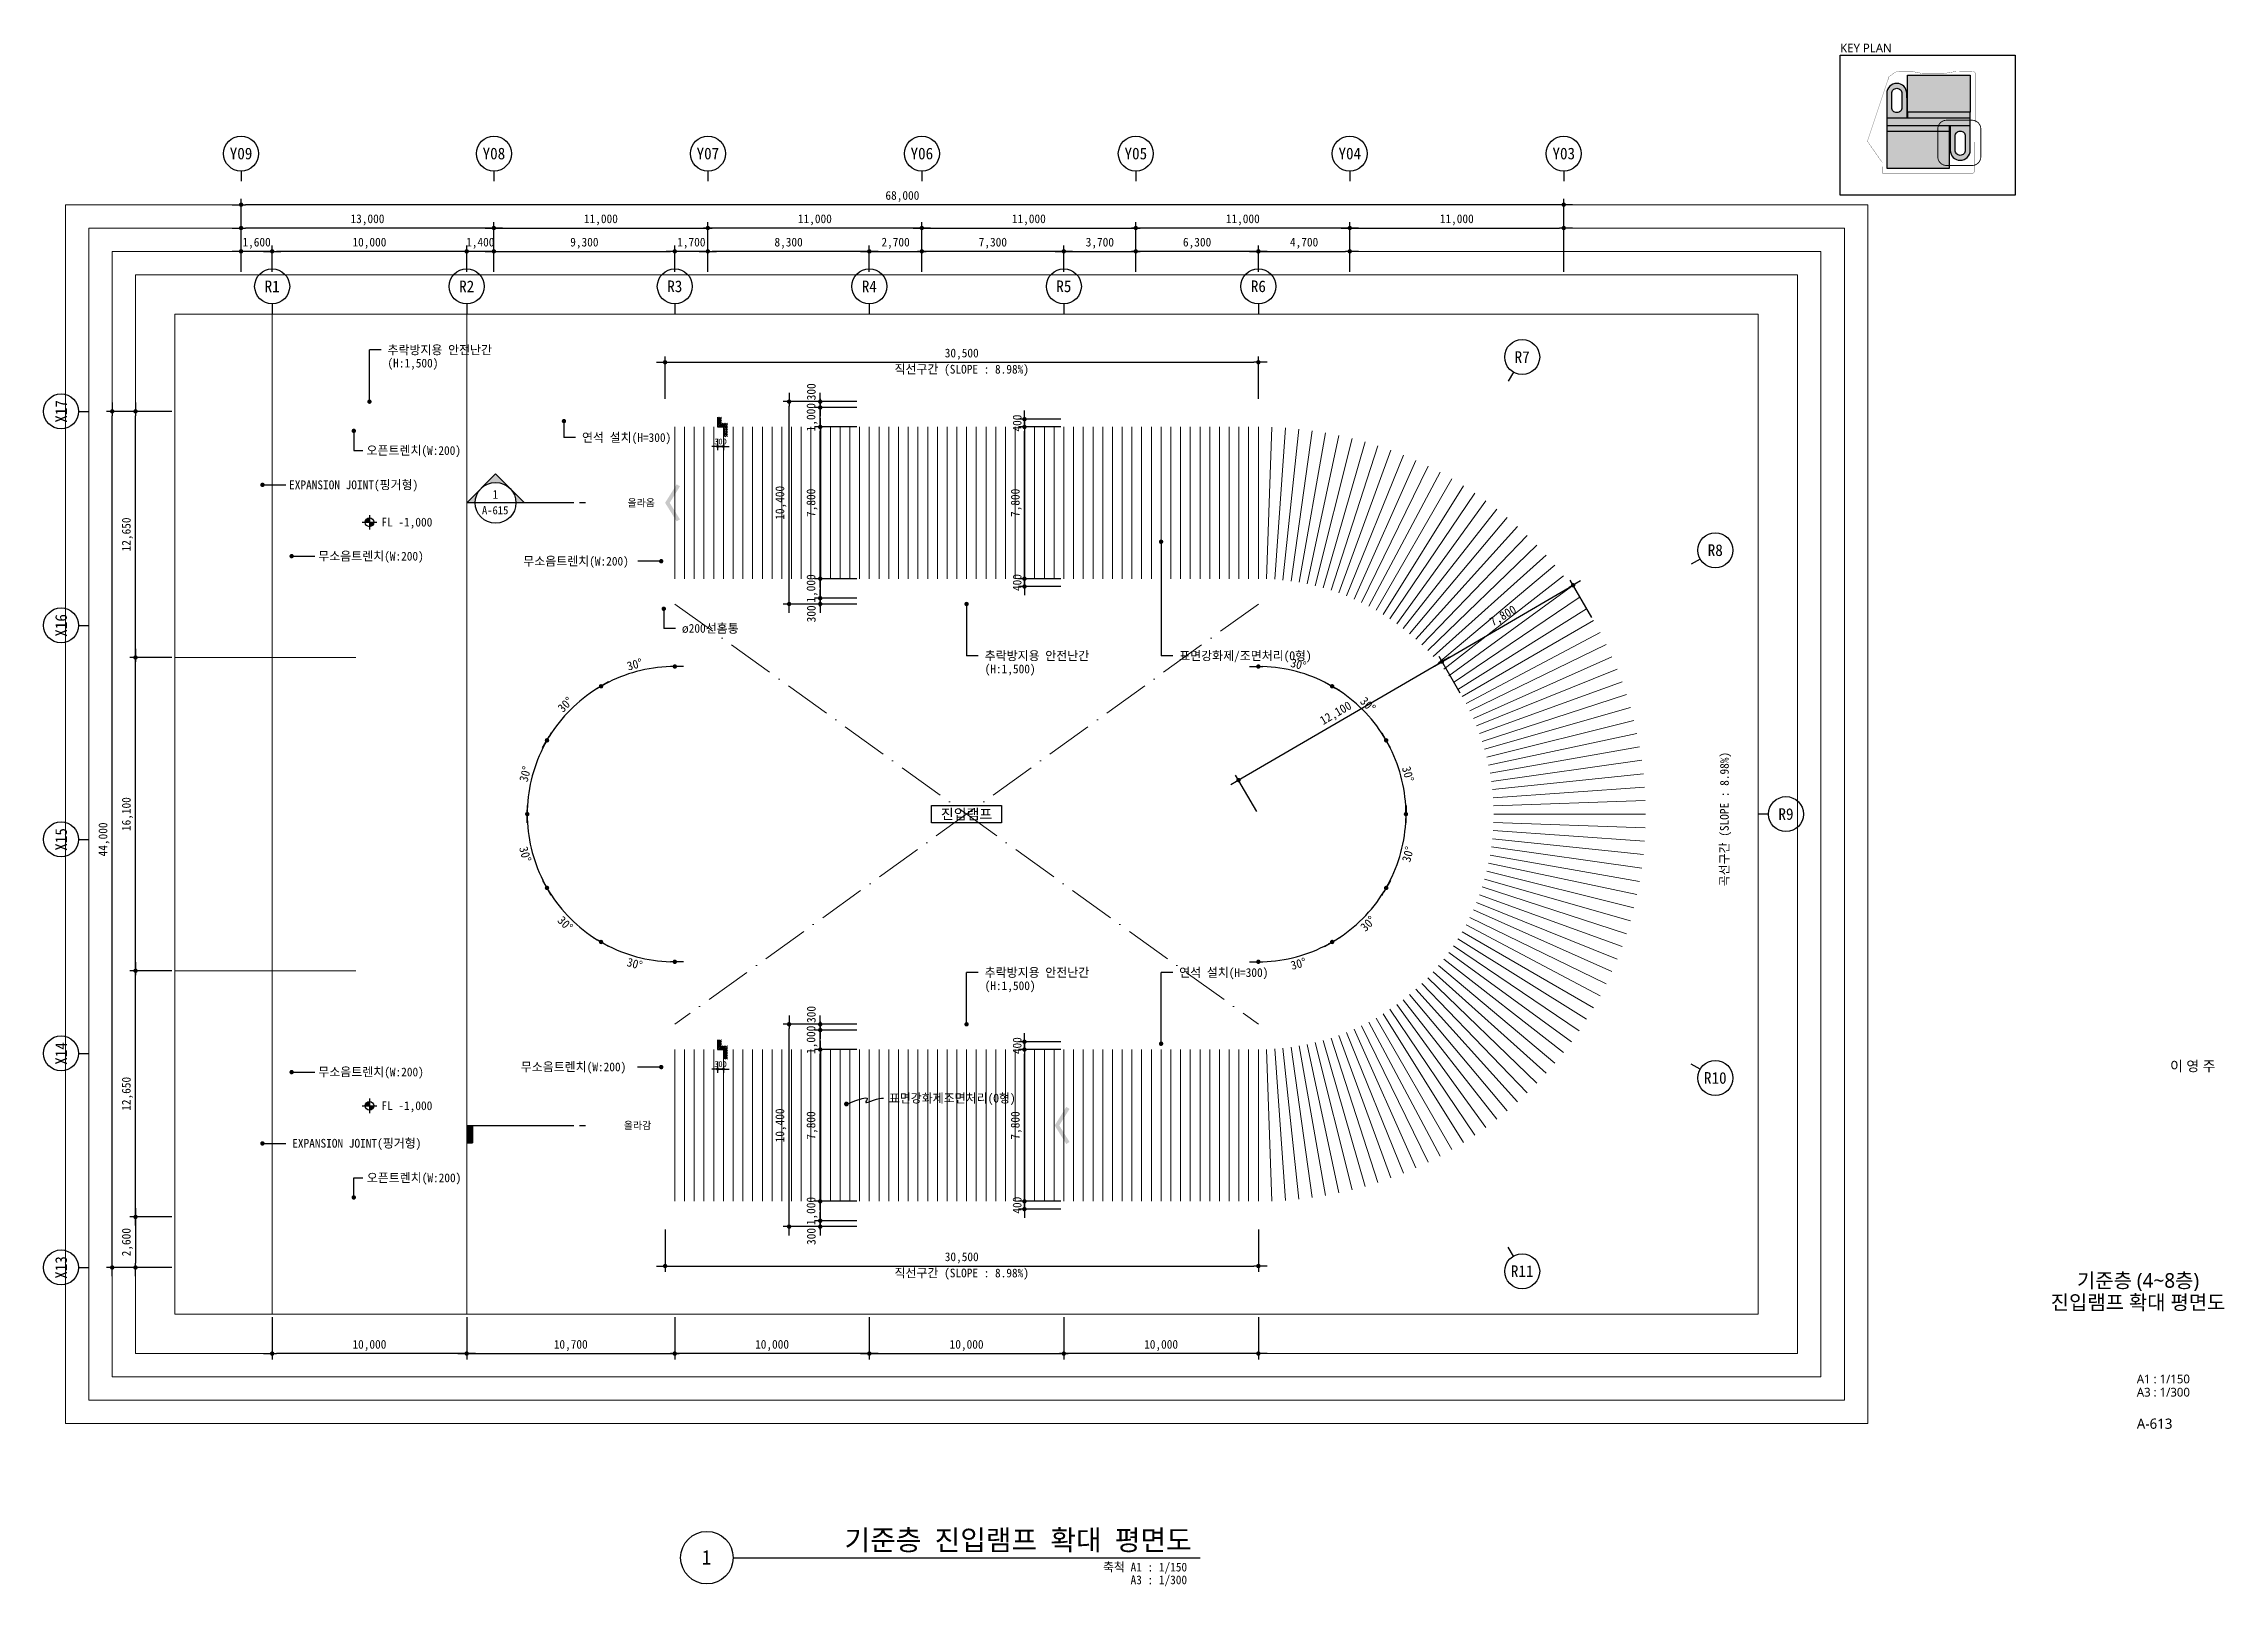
# Model space of a CAD drawing. Header units: millimetres. Extents: x 2292510 to 2787134, y 32296 to 526467.
# Drawn here: x 2549521 to 2661634, y 268976 to 348267 of the extents above; entities that cross this region are included whole.
import ezdxf
from ezdxf.enums import TextEntityAlignment as Align

# ---------------------------------------------------------------- set-up
doc = ezdxf.new("R2010")
doc.units = ezdxf.units.MM
doc.header["$LTSCALE"] = 200
doc.header["$MEASUREMENT"] = 0
for name, pattern in [('ACAD_ISO10W100', [18, 12, -3, 0, -3]), ('CEN', [62, 60, -1, 0, -1]), ('DASHDOTX2', [2, 1, -0.5, 0, -0.5]), ('PHANTOM', [63.5, 31.75, -6.35, 6.35, -6.35, 6.35, -6.35])]:
    doc.linetypes.add(name, pattern=pattern)
doc.layers.get('0').update_dxf_attribs({"linetype": 'CONTINUOUS'})
for name, color, linetype, lineweight in [('A-AXIS-BUBL', 7, 'CONTINUOUS', 25), ('A-BOND-LIN1', 4, 'DASHDOTX2', 25), ('A-BORD-TEXT', 3, 'CONTINUOUS', 25), ('A-CNTL', 1, 'CEN', 15), ('A-DIMS', 7, 'CONTINUOUS', 25), ('A-MKXS-LEAD', 7, 'CONTINUOUS', 25), ('A-MKXS-MAK1', 3, 'CONTINUOUS', 25), ('A-MKXS-MAK2', 3, 'DASHDOTX2', 25), ('A-MKXS-TEXT1', 3, 'CONTINUOUS', 25), ('A-MKXS-TEXT2', 7, 'CONTINUOUS', 25), ('A-MKXX-NAME', 3, 'CONTINUOUS', 25), ('A-MKXX-SYMB', 7, 'CONTINUOUS', 25), ('A-SSXS-PATT', 8, 'CONTINUOUS', 18), ('A-XXXX-HATC', 8, 'CONTINUOUS', 18), ('A-XXXX-OPEN', 1, 'ACAD_ISO10W100', 15), ('A-XXXX-SYMB', 7, 'CONTINUOUS', 25), ('A-XXXX-TXT1', 3, 'CONTINUOUS', 25), ('A-XXXX-TXT2', 3, 'CONTINUOUS', 25)]:
    doc.layers.add(name, color=color, linetype=linetype, lineweight=lineweight)
doc.layers.add('A-ELEV-PATT', color=252, linetype='CONTINUOUS')
doc.layers.add('색상', color=7, linetype='CONTINUOUS')
doc.layers.add('A-XXXX-NPLT', color=144, linetype='CONTINUOUS', lineweight=15, plot=False)
doc.styles.add('HY울릉도L', font='')
doc.styles.add('돋움', font='')
doc.styles.add('돋움체', font='')
doc.styles.add('맑은고딕', font='malgun.ttf')
doc.styles.get('HY울릉도L').set_extended_font_data('HYwulM')
doc.styles.get('돋움').set_extended_font_data('DotumChe')
doc.styles.get('돋움체').set_extended_font_data('DotumChe')
doc.dimstyles.new('CDIM', dxfattribs={"dimtxt": 3, "dimasz": 1.5, "dimexe": 2, "dimexo": 1, "dimgap": 1, "dimtad": 1, "dimdec": 0, "dimrnd": 0.5, "dimzin": 0, "dimdsep": 32, "dimlunit": 6, "dimtxsty": 'HY울릉도L', "dimblk1": '_CIDOT', "dimblk2": '_CIDOT', "dimsah": 1, "dimcen": 5.5, "dimclrd": 2, "dimclre": 2, "dimclrt": 7, "dimadec": 0, "dimazin": 0, "dimtfac": 1, "dimtdec": 0, "dimtix": 1, "dimtmove": 2, "dimatfit": 1, "dimldrblk": '_CIDOT', "dimfxl": 1, "dimtolj": 1, "dimtzin": 0, "dimlwd": -1, "dimarcsym": 0})

msp = doc.modelspace()

# ---------------------------------------------------------------- texts
at = {"layer": 'A-BORD-TEXT', "style": '맑은고딕'}
msp.add_text('이 영 주', height=525, dxfattribs=at).set_placement((2661172.3, 295453.9), align=Align.RIGHT)
for s, p in [('기준층 (4~8층)', (2657195.8, 284699.3)), ('진입램프 확대 평면도', (2657195.8, 283574.3))]:
    msp.add_text(s, height=750, dxfattribs=at).set_placement(p, align=Align.MIDDLE_CENTER)
for s, height, p in [('A1 : 1/150', 450, (2657131.3, 279410.8)), ('A3 : 1/300', 450, (2657131.3, 278730.6)), ('A-613', 525, (2657131.3, 277075.1))]:
    msp.add_text(s, height=height, dxfattribs=at).set_placement(p)
at = {"layer": 'A-DIMS', "color": 3, "char_height": 450, "attachment_point": 5, "style": '돋움'}
for insert in [(2596720.8, 331472.7), (2596720.8, 285022.7)]:
    msp.add_mtext('\\A1;직선구간 (SLOPE : 8.98%)', dxfattribs=dict(at, insert=insert))
at = {"layer": 'A-DIMS', "color": 3, "insert": (2635988.9, 308409.6), "char_height": 450, "attachment_point": 5, "rotation": 90, "style": '돋움'}
msp.add_mtext('\\A1;곡선구간 (SLOPE : 8.98%)', dxfattribs=at)
at = {"layer": 'A-MKXS-TEXT1', "style": '돋움체'}
for s, p in [('추락방지용 안전난간', (2567199.9, 332523.7)), ('(H:1,500)', (2567199.9, 331848.7)), ('오픈트렌치(W:200)', (2566120, 327357.2)), ('연석 설치(H=300)', (2577199.9, 328021.5)), ('EXPANSION JOINT(핑거형)', (2562140.6, 325590.9)), ('무소음트렌치(W:200)', (2563640.6, 321925)), ('무소음트렌치(W:200)', (2574181.8, 321665.5)), ('ø200선홈통', (2582332.9, 318214.5)), ('추락방지용 안전난간', (2597899.9, 316804.4)), ('(H:1,500)', (2597899.9, 316129.4)), ('표면강화제/조면처리(O형)', (2607899.9, 316804.4)), ('추락방지용 안전난간', (2597899.9, 300523.7)), ('연석 설치(H=300)', (2607899.9, 300523.7)), ('(H:1,500)', (2597899.9, 299848.7)), ('무소음트렌치(W:200)', (2563642.9, 295415.6)), ('무소음트렌치(W:200)', (2574051.1, 295675.1)), ('EXPANSION JOINT(핑거형)', (2562301.6, 291749.7)), ('오픈트렌치(W:200)', (2566135.4, 289973.8))]:
    msp.add_text(s, height=450, dxfattribs=at).set_placement(p, align=Align.MIDDLE_LEFT)
at = {"layer": 'A-MKXS-TEXT2', "style": '돋움체'}
for s, height, p in [('1', 450, (2572743.1, 325098.3)), ('A-615', 420, (2572734.4, 324282.4))]:
    msp.add_text(s, height=height, dxfattribs=at).set_placement(p, align=Align.MIDDLE)
at = {"layer": 'A-MKXX-NAME', "style": '돋움체'}
msp.add_text('진입램프', height=525, dxfattribs=at).set_placement((2596970.8, 308665.5), align=Align.MIDDLE_CENTER)
at = {"layer": 'A-XXXX-TXT1', "style": '돋움체'}
msp.add_text('기준층 진입램프 확대 평면도', height=1050, dxfattribs=at).set_placement((2608542, 270518.4), align=Align.BOTTOM_RIGHT)
msp.add_text('1', height=750, dxfattribs=at).set_placement((2583603.4, 270466.5), align=Align.MIDDLE)
for s, p in [('축척 A1 : 1/150', (2608308.4, 270192.1)), ('A3 : 1/300', (2608308.4, 269535.3))]:
    msp.add_text(s, height=450, dxfattribs=at).set_placement(p, align=Align.TOP_RIGHT)
at = {"layer": 'A-XXXX-TXT2', "style": '돋움체'}
for s, p in [('올라옴', (2580244.6, 324665.5)), ('올라감', (2580054.9, 292665.5))]:
    msp.add_text(s, height=375, dxfattribs=at).set_placement(p, align=Align.MIDDLE_CENTER)
for s, p in [('FL -1,000', (2566886.4, 323676)), ('FL -1,000', (2566886.4, 293681)), ('표면강화제조면처리(O형)', (2592970.8, 294063.7))]:
    msp.add_text(s, height=450, dxfattribs=at).set_placement(p, align=Align.MIDDLE_LEFT)

# ---------------------------------------------------------------- blocks, each defined once
blk = doc.blocks.new('_CIDOT')
at = {"color": 0, "linetype": 'ByBlock'}
blk.add_line((2, 0), (-1, 0), dxfattribs=at)
at = {"color": 0, "linetype": 'ByBlock', "const_width": 0.5}
blk.add_lwpolyline([(-0.25, 0, 1), (0.25, 0, 1)], format="xyb", close=True, dxfattribs=at)
blk = doc.blocks.new('*D227')
at = {"layer": 'A-DIMS', "transparency": 16777216}
for p, q in [((43016, 73475), (42791, 73475)), ((44941, 73475), (43241, 73475)), ((45166, 73475), (45391, 73475))]:
    blk.add_line(p, q, dxfattribs=at)
at = {"layer": 'A-DIMS', "lineweight": -2, "transparency": 16777216}
for p, q in [((43241, 72425), (43241, 73775)), ((44941, 72425), (44941, 73775))]:
    blk.add_line(p, q, dxfattribs=at)
at = {"layer": 'A-DIMS', "transparency": 16777216, "xscale": 225, "yscale": 225, "zscale": 225}
blk.add_blockref('_CIDOT', (43241, 73475), dxfattribs=at)
at = {"layer": 'A-DIMS', "transparency": 16777216, "xscale": 225, "yscale": 225, "zscale": 225, "rotation": 180}
blk.add_blockref('_CIDOT', (44941, 73475), dxfattribs=at)
at = {"layer": 'A-DIMS', "color": 3, "transparency": 16777216, "insert": (44091, 73893), "char_height": 450, "attachment_point": 5, "style": '돋움'}
blk.add_mtext('\\A1;1,700', dxfattribs=at)
blk = doc.blocks.new('*D228')
at = {"layer": 'A-DIMS', "lineweight": -2, "transparency": 16777216}
for p, q in [((53241, 72425), (53241, 73775)), ((55941, 72425), (55941, 73775))]:
    blk.add_line(p, q, dxfattribs=at)
at = {"layer": 'A-DIMS', "transparency": 16777216}
blk.add_line((53466, 73475), (55716, 73475), dxfattribs=at)
at = {"layer": 'A-DIMS', "transparency": 16777216, "xscale": 225, "yscale": 225, "zscale": 225, "rotation": 180}
blk.add_blockref('_CIDOT', (53241, 73475), dxfattribs=at)
at = {"layer": 'A-DIMS', "transparency": 16777216, "xscale": 225, "yscale": 225, "zscale": 225}
blk.add_blockref('_CIDOT', (55941, 73475), dxfattribs=at)
at = {"layer": 'A-DIMS', "color": 3, "transparency": 16777216, "insert": (54591, 73893), "char_height": 450, "attachment_point": 5, "style": '돋움'}
blk.add_mtext('\\A1;2,700', dxfattribs=at)
blk = doc.blocks.new('*D229')
at = {"layer": 'A-DIMS', "lineweight": -2, "transparency": 16777216}
for p, q in [((63241, 72425), (63241, 73775)), ((66941, 72425), (66941, 73775))]:
    blk.add_line(p, q, dxfattribs=at)
at = {"layer": 'A-DIMS', "transparency": 16777216}
blk.add_line((63466, 73475), (66716, 73475), dxfattribs=at)
at = {"layer": 'A-DIMS', "transparency": 16777216, "xscale": 225, "yscale": 225, "zscale": 225, "rotation": 180}
blk.add_blockref('_CIDOT', (63241, 73475), dxfattribs=at)
at = {"layer": 'A-DIMS', "transparency": 16777216, "xscale": 225, "yscale": 225, "zscale": 225}
blk.add_blockref('_CIDOT', (66941, 73475), dxfattribs=at)
at = {"layer": 'A-DIMS', "color": 3, "transparency": 16777216, "insert": (65091, 73893), "char_height": 450, "attachment_point": 5, "style": '돋움'}
blk.add_mtext('\\A1;3,700', dxfattribs=at)
blk = doc.blocks.new('*D230')
at = {"layer": 'A-DIMS', "transparency": 16777216}
for p, q in [((32316, 73475), (32091, 73475)), ((33941, 73475), (32541, 73475)), ((34166, 73475), (34391, 73475))]:
    blk.add_line(p, q, dxfattribs=at)
at = {"layer": 'A-DIMS', "lineweight": -2, "transparency": 16777216}
for p, q in [((32541, 72425), (32541, 73775)), ((33941, 72425), (33941, 73775))]:
    blk.add_line(p, q, dxfattribs=at)
at = {"layer": 'A-DIMS', "transparency": 16777216, "xscale": 225, "yscale": 225, "zscale": 225}
blk.add_blockref('_CIDOT', (32541, 73475), dxfattribs=at)
at = {"layer": 'A-DIMS', "transparency": 16777216, "xscale": 225, "yscale": 225, "zscale": 225, "rotation": 180}
blk.add_blockref('_CIDOT', (33941, 73475), dxfattribs=at)
at = {"layer": 'A-DIMS', "color": 3, "transparency": 16777216, "insert": (33241, 73893), "char_height": 450, "attachment_point": 5, "style": '돋움'}
blk.add_mtext('\\A1;1,400', dxfattribs=at)
blk = doc.blocks.new('*D231')
at = {"layer": 'A-DIMS', "lineweight": -2, "transparency": 16777216}
for p, q in [((22541, 72425), (22541, 73775)), ((32541, 72425), (32541, 73775))]:
    blk.add_line(p, q, dxfattribs=at)
at = {"layer": 'A-DIMS', "transparency": 16777216}
blk.add_line((32316, 73475), (22766, 73475), dxfattribs=at)
at = {"layer": 'A-DIMS', "transparency": 16777216, "xscale": 225, "yscale": 225, "zscale": 225, "rotation": 180}
blk.add_blockref('_CIDOT', (22541, 73475), dxfattribs=at)
at = {"layer": 'A-DIMS', "transparency": 16777216, "xscale": 225, "yscale": 225, "zscale": 225}
blk.add_blockref('_CIDOT', (32541, 73475), dxfattribs=at)
at = {"layer": 'A-DIMS', "color": 3, "transparency": 16777216, "insert": (27541, 73893), "char_height": 450, "attachment_point": 5, "style": '돋움'}
blk.add_mtext('\\A1;10,000', dxfattribs=at)
blk = doc.blocks.new('*D232')
at = {"layer": 'A-DIMS', "transparency": 16777216}
for p, q in [((20716, 73475), (20491, 73475)), ((22541, 73475), (20941, 73475)), ((22766, 73475), (22991, 73475))]:
    blk.add_line(p, q, dxfattribs=at)
at = {"layer": 'A-DIMS', "lineweight": -2, "transparency": 16777216}
for p, q in [((20941, 72425), (20941, 73775)), ((22541, 72425), (22541, 73775))]:
    blk.add_line(p, q, dxfattribs=at)
at = {"layer": 'A-DIMS', "transparency": 16777216, "xscale": 225, "yscale": 225, "zscale": 225}
blk.add_blockref('_CIDOT', (20941, 73475), dxfattribs=at)
at = {"layer": 'A-DIMS', "transparency": 16777216, "xscale": 225, "yscale": 225, "zscale": 225, "rotation": 180}
blk.add_blockref('_CIDOT', (22541, 73475), dxfattribs=at)
at = {"layer": 'A-DIMS', "color": 3, "transparency": 16777216, "insert": (21741, 73893), "char_height": 450, "attachment_point": 5, "style": '돋움'}
blk.add_mtext('\\A1;1,600', dxfattribs=at)
blk = doc.blocks.new('*D233')
at = {"layer": 'A-DIMS', "lineweight": -2, "transparency": 16777216}
for p, q in [((17391, 36500), (15216, 36500)), ((17391, 23850), (15216, 23850))]:
    blk.add_line(p, q, dxfattribs=at)
at = {"layer": 'A-DIMS', "transparency": 16777216}
blk.add_line((15516, 24075), (15516, 36275), dxfattribs=at)
at = {"layer": 'A-DIMS', "transparency": 16777216, "xscale": 225, "yscale": 225, "zscale": 225}
for p, rotation in [((15516, 36500), 90), ((15516, 23850), 270)]:
    blk.add_blockref('_CIDOT', p, dxfattribs=dict(at, rotation=rotation))
at = {"layer": 'A-DIMS', "color": 3, "transparency": 16777216, "insert": (15098, 30175), "char_height": 450, "attachment_point": 5, "rotation": 90, "style": '돋움'}
blk.add_mtext('\\A1;12,650', dxfattribs=at)
blk = doc.blocks.new('*D234')
at = {"layer": 'A-DIMS', "lineweight": -2, "transparency": 16777216}
for p, q in [((17391, 52600), (15216, 52600)), ((17391, 36500), (15216, 36500))]:
    blk.add_line(p, q, dxfattribs=at)
at = {"layer": 'A-DIMS', "transparency": 16777216}
blk.add_line((15516, 36725), (15516, 52375), dxfattribs=at)
at = {"layer": 'A-DIMS', "transparency": 16777216, "xscale": 225, "yscale": 225, "zscale": 225}
for p, rotation in [((15516, 52600), 90), ((15516, 36500), 270)]:
    blk.add_blockref('_CIDOT', p, dxfattribs=dict(at, rotation=rotation))
at = {"layer": 'A-DIMS', "color": 3, "transparency": 16777216, "insert": (15098, 44550), "char_height": 450, "attachment_point": 5, "rotation": 90, "style": '돋움'}
blk.add_mtext('\\A1;16,100', dxfattribs=at)
blk = doc.blocks.new('*D235')
at = {"layer": 'A-DIMS', "lineweight": -2, "transparency": 16777216}
for p, q in [((17391, 65250), (15216, 65250)), ((17391, 52600), (15216, 52600))]:
    blk.add_line(p, q, dxfattribs=at)
at = {"layer": 'A-DIMS', "transparency": 16777216}
blk.add_line((15516, 52825), (15516, 65025), dxfattribs=at)
at = {"layer": 'A-DIMS', "transparency": 16777216, "xscale": 225, "yscale": 225, "zscale": 225}
for p, rotation in [((15516, 65250), 90), ((15516, 52600), 270)]:
    blk.add_blockref('_CIDOT', p, dxfattribs=dict(at, rotation=rotation))
at = {"layer": 'A-DIMS', "color": 3, "transparency": 16777216, "insert": (15098, 58925), "char_height": 450, "attachment_point": 5, "rotation": 90, "style": '돋움'}
blk.add_mtext('\\A1;12,650', dxfattribs=at)
blk = doc.blocks.new('*D236')
at = {"layer": 'A-DIMS', "lineweight": -2, "transparency": 16777216}
for p, q in [((17391, 23850), (15216, 23850)), ((17391, 21250), (15216, 21250))]:
    blk.add_line(p, q, dxfattribs=at)
at = {"layer": 'A-DIMS', "transparency": 16777216}
blk.add_line((15516, 23625), (15516, 21475), dxfattribs=at)
at = {"layer": 'A-DIMS', "transparency": 16777216, "xscale": 225, "yscale": 225, "zscale": 225}
for p, rotation in [((15516, 23850), 90), ((15516, 21250), 270)]:
    blk.add_blockref('_CIDOT', p, dxfattribs=dict(at, rotation=rotation))
at = {"layer": 'A-DIMS', "color": 3, "transparency": 16777216, "insert": (15098, 22550), "char_height": 450, "attachment_point": 5, "rotation": 90, "style": '돋움'}
blk.add_mtext('\\A1;2,600', dxfattribs=at)
blk = doc.blocks.new('*D237')
at = {"layer": 'A-DIMS', "lineweight": -2, "transparency": 16777216}
for p, q in [((17391, 65250), (14016, 65250)), ((17391, 21250), (14016, 21250))]:
    blk.add_line(p, q, dxfattribs=at)
at = {"layer": 'A-DIMS', "transparency": 16777216}
blk.add_line((14316, 21475), (14316, 65025), dxfattribs=at)
at = {"layer": 'A-DIMS', "transparency": 16777216, "xscale": 225, "yscale": 225, "zscale": 225}
for p, rotation in [((14316, 65250), 90), ((14316, 21250), 270)]:
    blk.add_blockref('_CIDOT', p, dxfattribs=dict(at, rotation=rotation))
at = {"layer": 'A-DIMS', "color": 3, "transparency": 16777216, "insert": (13898, 43250), "char_height": 450, "attachment_point": 5, "rotation": 90, "style": '돋움'}
blk.add_mtext('\\A1;44,000', dxfattribs=at)
blk = doc.blocks.new('*D238')
at = {"layer": 'A-DIMS', "lineweight": -2, "transparency": 16777216}
for p, q in [((20941, 72425), (20941, 76175)), ((88941, 72425), (88941, 76175))]:
    blk.add_line(p, q, dxfattribs=at)
at = {"layer": 'A-DIMS', "transparency": 16777216}
blk.add_line((88716, 75875), (21166, 75875), dxfattribs=at)
at = {"layer": 'A-DIMS', "transparency": 16777216, "xscale": 225, "yscale": 225, "zscale": 225, "rotation": 180}
blk.add_blockref('_CIDOT', (20941, 75875), dxfattribs=at)
at = {"layer": 'A-DIMS', "transparency": 16777216, "xscale": 225, "yscale": 225, "zscale": 225}
blk.add_blockref('_CIDOT', (88941, 75875), dxfattribs=at)
at = {"layer": 'A-DIMS', "color": 3, "transparency": 16777216, "insert": (54941, 76293), "char_height": 450, "attachment_point": 5, "style": '돋움'}
blk.add_mtext('\\A1;68,000', dxfattribs=at)
blk = doc.blocks.new('*D239')
at = {"layer": 'A-DIMS', "lineweight": -2, "transparency": 16777216}
for p, q in [((20941, 72425), (20941, 74975)), ((33941, 72425), (33941, 74975))]:
    blk.add_line(p, q, dxfattribs=at)
at = {"layer": 'A-DIMS', "transparency": 16777216}
blk.add_line((33716, 74675), (21166, 74675), dxfattribs=at)
at = {"layer": 'A-DIMS', "transparency": 16777216, "xscale": 225, "yscale": 225, "zscale": 225, "rotation": 180}
blk.add_blockref('_CIDOT', (20941, 74675), dxfattribs=at)
at = {"layer": 'A-DIMS', "transparency": 16777216, "xscale": 225, "yscale": 225, "zscale": 225}
blk.add_blockref('_CIDOT', (33941, 74675), dxfattribs=at)
at = {"layer": 'A-DIMS', "color": 3, "transparency": 16777216, "insert": (27441, 75093), "char_height": 450, "attachment_point": 5, "style": '돋움'}
blk.add_mtext('\\A1;13,000', dxfattribs=at)
blk = doc.blocks.new('*D240')
at = {"layer": 'A-DIMS', "lineweight": -2, "transparency": 16777216}
for p, q in [((33941, 72425), (33941, 74975)), ((44941, 72425), (44941, 74975))]:
    blk.add_line(p, q, dxfattribs=at)
at = {"layer": 'A-DIMS', "transparency": 16777216}
blk.add_line((34166, 74675), (44716, 74675), dxfattribs=at)
at = {"layer": 'A-DIMS', "transparency": 16777216, "xscale": 225, "yscale": 225, "zscale": 225, "rotation": 180}
blk.add_blockref('_CIDOT', (33941, 74675), dxfattribs=at)
at = {"layer": 'A-DIMS', "transparency": 16777216, "xscale": 225, "yscale": 225, "zscale": 225}
blk.add_blockref('_CIDOT', (44941, 74675), dxfattribs=at)
at = {"layer": 'A-DIMS', "color": 3, "transparency": 16777216, "insert": (39441, 75093), "char_height": 450, "attachment_point": 5, "style": '돋움'}
blk.add_mtext('\\A1;11,000', dxfattribs=at)
blk = doc.blocks.new('*D241')
at = {"layer": 'A-DIMS', "lineweight": -2, "transparency": 16777216}
for p, q in [((44941, 72425), (44941, 74975)), ((55941, 72425), (55941, 74975))]:
    blk.add_line(p, q, dxfattribs=at)
at = {"layer": 'A-DIMS', "transparency": 16777216}
blk.add_line((55716, 74675), (45166, 74675), dxfattribs=at)
at = {"layer": 'A-DIMS', "transparency": 16777216, "xscale": 225, "yscale": 225, "zscale": 225, "rotation": 180}
blk.add_blockref('_CIDOT', (44941, 74675), dxfattribs=at)
at = {"layer": 'A-DIMS', "transparency": 16777216, "xscale": 225, "yscale": 225, "zscale": 225}
blk.add_blockref('_CIDOT', (55941, 74675), dxfattribs=at)
at = {"layer": 'A-DIMS', "color": 3, "transparency": 16777216, "insert": (50441, 75093), "char_height": 450, "attachment_point": 5, "style": '돋움'}
blk.add_mtext('\\A1;11,000', dxfattribs=at)
blk = doc.blocks.new('*D242')
at = {"layer": 'A-DIMS', "lineweight": -2, "transparency": 16777216}
for p, q in [((55941, 72425), (55941, 74975)), ((66941, 72425), (66941, 74975))]:
    blk.add_line(p, q, dxfattribs=at)
at = {"layer": 'A-DIMS', "transparency": 16777216}
blk.add_line((56166, 74675), (66716, 74675), dxfattribs=at)
at = {"layer": 'A-DIMS', "transparency": 16777216, "xscale": 225, "yscale": 225, "zscale": 225, "rotation": 180}
blk.add_blockref('_CIDOT', (55941, 74675), dxfattribs=at)
at = {"layer": 'A-DIMS', "transparency": 16777216, "xscale": 225, "yscale": 225, "zscale": 225}
blk.add_blockref('_CIDOT', (66941, 74675), dxfattribs=at)
at = {"layer": 'A-DIMS', "color": 3, "transparency": 16777216, "insert": (61441, 75093), "char_height": 450, "attachment_point": 5, "style": '돋움'}
blk.add_mtext('\\A1;11,000', dxfattribs=at)
blk = doc.blocks.new('*D243')
at = {"layer": 'A-DIMS', "lineweight": -2, "transparency": 16777216}
for p, q in [((66941, 72425), (66941, 74975)), ((77941, 72425), (77941, 74975))]:
    blk.add_line(p, q, dxfattribs=at)
at = {"layer": 'A-DIMS', "transparency": 16777216}
blk.add_line((77716, 74675), (67166, 74675), dxfattribs=at)
at = {"layer": 'A-DIMS', "transparency": 16777216, "xscale": 225, "yscale": 225, "zscale": 225, "rotation": 180}
blk.add_blockref('_CIDOT', (66941, 74675), dxfattribs=at)
at = {"layer": 'A-DIMS', "transparency": 16777216, "xscale": 225, "yscale": 225, "zscale": 225}
blk.add_blockref('_CIDOT', (77941, 74675), dxfattribs=at)
at = {"layer": 'A-DIMS', "color": 3, "transparency": 16777216, "insert": (72441, 75093), "char_height": 450, "attachment_point": 5, "style": '돋움'}
blk.add_mtext('\\A1;11,000', dxfattribs=at)
blk = doc.blocks.new('*D244')
at = {"layer": 'A-DIMS', "lineweight": -2, "transparency": 16777216}
for p, q in [((77941, 72425), (77941, 74975)), ((88941, 72425), (88941, 74975))]:
    blk.add_line(p, q, dxfattribs=at)
at = {"layer": 'A-DIMS', "transparency": 16777216}
blk.add_line((78166, 74675), (88716, 74675), dxfattribs=at)
at = {"layer": 'A-DIMS', "transparency": 16777216, "xscale": 225, "yscale": 225, "zscale": 225, "rotation": 180}
blk.add_blockref('_CIDOT', (77941, 74675), dxfattribs=at)
at = {"layer": 'A-DIMS', "transparency": 16777216, "xscale": 225, "yscale": 225, "zscale": 225}
blk.add_blockref('_CIDOT', (88941, 74675), dxfattribs=at)
at = {"layer": 'A-DIMS', "color": 3, "transparency": 16777216, "insert": (83441, 75093), "char_height": 450, "attachment_point": 5, "style": '돋움'}
blk.add_mtext('\\A1;11,000', dxfattribs=at)
blk = doc.blocks.new('*D245')
at = {"layer": 'A-DIMS', "lineweight": -2, "transparency": 16777216}
for p, q in [((33941, 72425), (33941, 73775)), ((43241, 72425), (43241, 73775))]:
    blk.add_line(p, q, dxfattribs=at)
at = {"layer": 'A-DIMS', "transparency": 16777216}
blk.add_line((34166, 73475), (43016, 73475), dxfattribs=at)
at = {"layer": 'A-DIMS', "transparency": 16777216, "xscale": 225, "yscale": 225, "zscale": 225, "rotation": 180}
blk.add_blockref('_CIDOT', (33941, 73475), dxfattribs=at)
at = {"layer": 'A-DIMS', "transparency": 16777216, "xscale": 225, "yscale": 225, "zscale": 225}
blk.add_blockref('_CIDOT', (43241, 73475), dxfattribs=at)
at = {"layer": 'A-DIMS', "color": 3, "transparency": 16777216, "insert": (38591, 73893), "char_height": 450, "attachment_point": 5, "style": '돋움'}
blk.add_mtext('\\A1;9,300', dxfattribs=at)
blk = doc.blocks.new('*D246')
at = {"layer": 'A-DIMS', "lineweight": -2, "transparency": 16777216}
for p, q in [((44941, 72425), (44941, 73775)), ((53241, 72425), (53241, 73775))]:
    blk.add_line(p, q, dxfattribs=at)
at = {"layer": 'A-DIMS', "transparency": 16777216}
blk.add_line((53016, 73475), (45166, 73475), dxfattribs=at)
at = {"layer": 'A-DIMS', "transparency": 16777216, "xscale": 225, "yscale": 225, "zscale": 225, "rotation": 180}
blk.add_blockref('_CIDOT', (44941, 73475), dxfattribs=at)
at = {"layer": 'A-DIMS', "transparency": 16777216, "xscale": 225, "yscale": 225, "zscale": 225}
blk.add_blockref('_CIDOT', (53241, 73475), dxfattribs=at)
at = {"layer": 'A-DIMS', "color": 3, "transparency": 16777216, "insert": (49091, 73893), "char_height": 450, "attachment_point": 5, "style": '돋움'}
blk.add_mtext('\\A1;8,300', dxfattribs=at)
blk = doc.blocks.new('*D247')
at = {"layer": 'A-DIMS', "lineweight": -2, "transparency": 16777216}
for p, q in [((55941, 72425), (55941, 73775)), ((63241, 72425), (63241, 73775))]:
    blk.add_line(p, q, dxfattribs=at)
at = {"layer": 'A-DIMS', "transparency": 16777216}
blk.add_line((63016, 73475), (56166, 73475), dxfattribs=at)
at = {"layer": 'A-DIMS', "transparency": 16777216, "xscale": 225, "yscale": 225, "zscale": 225, "rotation": 180}
blk.add_blockref('_CIDOT', (55941, 73475), dxfattribs=at)
at = {"layer": 'A-DIMS', "transparency": 16777216, "xscale": 225, "yscale": 225, "zscale": 225}
blk.add_blockref('_CIDOT', (63241, 73475), dxfattribs=at)
at = {"layer": 'A-DIMS', "color": 3, "transparency": 16777216, "insert": (59591, 73893), "char_height": 450, "attachment_point": 5, "style": '돋움'}
blk.add_mtext('\\A1;7,300', dxfattribs=at)
blk = doc.blocks.new('*D248')
at = {"layer": 'A-DIMS', "lineweight": -2, "transparency": 16777216}
for p, q in [((66941, 72425), (66941, 73775)), ((73241, 72425), (73241, 73775))]:
    blk.add_line(p, q, dxfattribs=at)
at = {"layer": 'A-DIMS', "transparency": 16777216}
blk.add_line((73016, 73475), (67166, 73475), dxfattribs=at)
at = {"layer": 'A-DIMS', "transparency": 16777216, "xscale": 225, "yscale": 225, "zscale": 225, "rotation": 180}
blk.add_blockref('_CIDOT', (66941, 73475), dxfattribs=at)
at = {"layer": 'A-DIMS', "transparency": 16777216, "xscale": 225, "yscale": 225, "zscale": 225}
blk.add_blockref('_CIDOT', (73241, 73475), dxfattribs=at)
at = {"layer": 'A-DIMS', "color": 3, "transparency": 16777216, "insert": (70091, 73893), "char_height": 450, "attachment_point": 5, "style": '돋움'}
blk.add_mtext('\\A1;6,300', dxfattribs=at)
blk = doc.blocks.new('*D249')
at = {"layer": 'A-DIMS', "lineweight": -2, "transparency": 16777216}
for p, q in [((73241, 72425), (73241, 73775)), ((77941, 72425), (77941, 73775))]:
    blk.add_line(p, q, dxfattribs=at)
at = {"layer": 'A-DIMS', "transparency": 16777216}
blk.add_line((73466, 73475), (77716, 73475), dxfattribs=at)
at = {"layer": 'A-DIMS', "transparency": 16777216, "xscale": 225, "yscale": 225, "zscale": 225, "rotation": 180}
blk.add_blockref('_CIDOT', (73241, 73475), dxfattribs=at)
at = {"layer": 'A-DIMS', "transparency": 16777216, "xscale": 225, "yscale": 225, "zscale": 225}
blk.add_blockref('_CIDOT', (77941, 73475), dxfattribs=at)
at = {"layer": 'A-DIMS', "color": 3, "transparency": 16777216, "insert": (75591, 73893), "char_height": 450, "attachment_point": 5, "style": '돋움'}
blk.add_mtext('\\A1;4,700', dxfattribs=at)
blk = doc.blocks.new('*D250')
at = {"layer": 'A-DIMS', "lineweight": -2, "transparency": 16777216}
for p, q in [((43241, 18700), (43241, 16525)), ((53241, 18700), (53241, 16525))]:
    blk.add_line(p, q, dxfattribs=at)
at = {"layer": 'A-DIMS', "transparency": 16777216}
blk.add_line((53016, 16825), (43466, 16825), dxfattribs=at)
at = {"layer": 'A-DIMS', "transparency": 16777216, "xscale": 225, "yscale": 225, "zscale": 225, "rotation": 180}
blk.add_blockref('_CIDOT', (43241, 16825), dxfattribs=at)
at = {"layer": 'A-DIMS', "transparency": 16777216, "xscale": 225, "yscale": 225, "zscale": 225}
blk.add_blockref('_CIDOT', (53241, 16825), dxfattribs=at)
at = {"layer": 'A-DIMS', "color": 3, "transparency": 16777216, "insert": (48241, 17243), "char_height": 450, "attachment_point": 5, "style": '돋움'}
blk.add_mtext('\\A1;10,000', dxfattribs=at)
blk = doc.blocks.new('*D251')
at = {"layer": 'A-DIMS', "lineweight": -2, "transparency": 16777216}
for p, q in [((53241, 18700), (53241, 16525)), ((63241, 18700), (63241, 16525))]:
    blk.add_line(p, q, dxfattribs=at)
at = {"layer": 'A-DIMS', "transparency": 16777216}
blk.add_line((53466, 16825), (63016, 16825), dxfattribs=at)
at = {"layer": 'A-DIMS', "transparency": 16777216, "xscale": 225, "yscale": 225, "zscale": 225, "rotation": 180}
blk.add_blockref('_CIDOT', (53241, 16825), dxfattribs=at)
at = {"layer": 'A-DIMS', "transparency": 16777216, "xscale": 225, "yscale": 225, "zscale": 225}
blk.add_blockref('_CIDOT', (63241, 16825), dxfattribs=at)
at = {"layer": 'A-DIMS', "color": 3, "transparency": 16777216, "insert": (58241, 17243), "char_height": 450, "attachment_point": 5, "style": '돋움'}
blk.add_mtext('\\A1;10,000', dxfattribs=at)
blk = doc.blocks.new('*D252')
at = {"layer": 'A-DIMS', "lineweight": -2, "transparency": 16777216}
for p, q in [((63241, 18700), (63241, 16525)), ((73241, 18700), (73241, 16525))]:
    blk.add_line(p, q, dxfattribs=at)
at = {"layer": 'A-DIMS', "transparency": 16777216}
blk.add_line((73016, 16825), (63466, 16825), dxfattribs=at)
at = {"layer": 'A-DIMS', "transparency": 16777216, "xscale": 225, "yscale": 225, "zscale": 225, "rotation": 180}
blk.add_blockref('_CIDOT', (63241, 16825), dxfattribs=at)
at = {"layer": 'A-DIMS', "transparency": 16777216, "xscale": 225, "yscale": 225, "zscale": 225}
blk.add_blockref('_CIDOT', (73241, 16825), dxfattribs=at)
at = {"layer": 'A-DIMS', "color": 3, "transparency": 16777216, "insert": (68241, 17243), "char_height": 450, "attachment_point": 5, "style": '돋움'}
blk.add_mtext('\\A1;10,000', dxfattribs=at)
blk = doc.blocks.new('*D253')
at = {"layer": 'A-DIMS', "lineweight": -2, "transparency": 16777216}
for p, q in [((32541, 18700), (32541, 16525)), ((43241, 18700), (43241, 16525))]:
    blk.add_line(p, q, dxfattribs=at)
at = {"layer": 'A-DIMS', "transparency": 16777216}
blk.add_line((32766, 16825), (43016, 16825), dxfattribs=at)
at = {"layer": 'A-DIMS', "transparency": 16777216, "xscale": 225, "yscale": 225, "zscale": 225, "rotation": 180}
blk.add_blockref('_CIDOT', (32541, 16825), dxfattribs=at)
at = {"layer": 'A-DIMS', "transparency": 16777216, "xscale": 225, "yscale": 225, "zscale": 225}
blk.add_blockref('_CIDOT', (43241, 16825), dxfattribs=at)
at = {"layer": 'A-DIMS', "color": 3, "transparency": 16777216, "insert": (37891, 17243), "char_height": 450, "attachment_point": 5, "style": '돋움'}
blk.add_mtext('\\A1;10,700', dxfattribs=at)
blk = doc.blocks.new('*D226')
at = {"layer": 'A-DIMS', "lineweight": -2, "transparency": 16777216}
for p, q in [((22541, 18700), (22541, 16525)), ((32541, 18700), (32541, 16525))]:
    blk.add_line(p, q, dxfattribs=at)
at = {"layer": 'A-DIMS', "transparency": 16777216}
blk.add_line((32316, 16825), (22766, 16825), dxfattribs=at)
at = {"layer": 'A-DIMS', "transparency": 16777216, "xscale": 225, "yscale": 225, "zscale": 225, "rotation": 180}
blk.add_blockref('_CIDOT', (22541, 16825), dxfattribs=at)
at = {"layer": 'A-DIMS', "transparency": 16777216, "xscale": 225, "yscale": 225, "zscale": 225}
blk.add_blockref('_CIDOT', (32541, 16825), dxfattribs=at)
at = {"layer": 'A-DIMS', "color": 3, "transparency": 16777216, "insert": (27541, 17243), "char_height": 450, "attachment_point": 5, "style": '돋움'}
blk.add_mtext('\\A1;10,000', dxfattribs=at)
blk = doc.blocks.new('*D27')
at = {"layer": 'A-DIMS', "lineweight": -2, "transparency": 16777216}
for p, q in [((2581471, 330016), (2581471, 332191)), ((2611971, 330016), (2611971, 332191))]:
    blk.add_line(p, q, dxfattribs=at)
at = {"layer": 'A-DIMS', "transparency": 16777216}
blk.add_line((2581696, 331891), (2611746, 331891), dxfattribs=at)
at = {"layer": 'A-DIMS', "transparency": 16777216, "xscale": 225, "yscale": 225, "zscale": 225, "rotation": 180}
blk.add_blockref('_CIDOT', (2581471, 331891), dxfattribs=at)
at = {"layer": 'A-DIMS', "transparency": 16777216, "xscale": 225, "yscale": 225, "zscale": 225}
blk.add_blockref('_CIDOT', (2611971, 331891), dxfattribs=at)
at = {"layer": 'A-DIMS', "color": 3, "transparency": 16777216, "insert": (2596721, 332308), "char_height": 450, "attachment_point": 5, "style": '돋움'}
blk.add_mtext('\\A1;30,500', dxfattribs=at)
blk = doc.blocks.new('*D28')
at = {"layer": 'A-DIMS', "lineweight": -2, "transparency": 16777216}
for p, q in [((2581471, 287316), (2581471, 285141)), ((2611971, 287316), (2611971, 285141))]:
    blk.add_line(p, q, dxfattribs=at)
at = {"layer": 'A-DIMS', "transparency": 16777216}
blk.add_line((2581696, 285441), (2611746, 285441), dxfattribs=at)
at = {"layer": 'A-DIMS', "transparency": 16777216, "xscale": 225, "yscale": 225, "zscale": 225, "rotation": 180}
blk.add_blockref('_CIDOT', (2581471, 285441), dxfattribs=at)
at = {"layer": 'A-DIMS', "transparency": 16777216, "xscale": 225, "yscale": 225, "zscale": 225}
blk.add_blockref('_CIDOT', (2611971, 285441), dxfattribs=at)
at = {"layer": 'A-DIMS', "color": 3, "transparency": 16777216, "insert": (2596721, 285858), "char_height": 450, "attachment_point": 5, "style": '돋움'}
blk.add_mtext('\\A1;30,500', dxfattribs=at)
blk = doc.blocks.new('키플랜')
h = blk.add_hatch(color=253)
h.dxf.hatch_style = 1
h.paths.add_polyline_path([(2774568, 480289), (2771341, 480289), (2771341, 478395), (2774568, 478395)])
h.paths.add_polyline_path([(2773504, 477401), (2770277, 477401), (2770277, 475508), (2773504, 475508)])
at = {"layer": '색상'}
h = blk.add_hatch(color=254, dxfattribs=at)
h.dxf.hatch_style = 1
h.paths.add_polyline_path([(2771305, 479360, 0.4142136), (2770791, 479874, 0.4142136), (2770277, 479360), (2770277, 479130), (2770277, 478104), (2771305, 478104)])
h.paths.add_polyline_path([(2770791, 478371, -0.4142136), (2770529, 478633), (2770529, 478863), (2770529, 479105), (2770529, 479360, -0.4142136), (2770791, 479622, -0.4142136), (2771053, 479360), (2771053, 479130), (2771053, 478887), (2771053, 478633, -0.4142136)], flags=16)
h.paths.add_polyline_path([(2774568, 478395), (2771341, 478395), (2771341, 478104), (2774568, 478104)])
h.paths.add_polyline_path([(2774568, 478104), (2770277, 478104), (2770277, 477692), (2774568, 477692)])
h.paths.add_polyline_path([(2773504, 477692), (2770277, 477692), (2770277, 477401), (2773504, 477401)])
h.paths.add_polyline_path([(2774568, 477692), (2773540, 477692), (2773540, 476933), (2773540, 476436, 0.4142136), (2774054, 475922, 0.4142136), (2774568, 476436), (2774568, 476691), (2774568, 476933)])
h.paths.add_polyline_path([(2774316, 477164), (2774316, 476933), (2774316, 476691), (2774316, 476436, -0.4142136), (2774054, 476175, -0.4142136), (2773792, 476436), (2773792, 476667), (2773792, 476909), (2773792, 477164, -0.4142136), (2774054, 477425, -0.4142136)], flags=16)
for p, q in [((2770277, 479360), (2770277, 479130)), ((2770277, 479130), (2770277, 477401)), ((2771305, 479360), (2771305, 478104)), ((2771305, 479130), (2771305, 479360)), ((2770277, 478104), (2774568, 478104)), ((2774568, 477692), (2770277, 477692)), ((2771341, 478395), (2771341, 478104)), ((2773504, 477401), (2773504, 477692)), ((2773540, 477692), (2773540, 476933)), ((2774568, 476933), (2774568, 478395)), ((2773540, 476933), (2773540, 476436)), ((2774568, 476691), (2774568, 476933)), ((2774568, 476436), (2774568, 476691))]:
    blk.add_line(p, q)
at = {"ltscale": 100}
blk.add_lwpolyline([(2776877, 481331), (2776877, 474131), (2767877, 474131), (2767877, 481331)], close=True, dxfattribs=at)
for points in [[(2771341, 480289), (2774568, 480289), (2774568, 478395), (2771341, 478395)], [(2770277, 475508), (2773504, 475508), (2773504, 477401), (2770277, 477401)]]:
    blk.add_lwpolyline(points, close=True)
for points in [[(2771053, 479360), (2771053, 479130), (2771053, 478887), (2771053, 478633, -0.4142136), (2770791, 478371, -0.4142136), (2770529, 478633), (2770529, 478863), (2770529, 479105), (2770529, 479360, -0.4142136), (2770791, 479622, -0.4142136), (2771053, 479360)], [(2774316, 477164), (2774316, 476933), (2774316, 476691), (2774316, 476436, -0.4142136), (2774054, 476175, -0.4142136), (2773792, 476436), (2773792, 476667), (2773792, 476909), (2773792, 477164, -0.4142136), (2774054, 477425, -0.4142136), (2774316, 477164)]]:
    blk.add_lwpolyline(points, format="xyb", close=True)
for centre, start, end in [((2770791, 479360), 90, 180), ((2770791, 479360), 0, 90), ((2774054, 476436), 180, 270), ((2774054, 476436), 270, 0)]:
    blk.add_arc(centre, 514, start, end)
at = {"layer": 'A-BOND-LIN1', "color": 1, "linetype": 'PHANTOM', "ltscale": 50, "const_width": 12.1}
blk.add_lwpolyline([(2769776, 478375), (2770390, 480216), (2770725, 480456), (2770888, 480481), (2771178, 480479), (2771412, 480480), (2771616, 480480), (2771953, 480412), (2772088, 480384), (2773224, 480382), (2773406, 480414), (2773657, 480458), (2773848, 480493), (2774735, 480509), (2774823, 480421), (2774822, 480396), (2774822, 480363), (2774822, 480274), (2774818, 478374), (2774803, 475348), (2774717, 475262), (2770054, 475262), (2770050, 475800), (2769281, 476896), (2769597, 477844), (2769731, 478244), (2769775, 478375)], close=True, dxfattribs=at)
at = {"ltscale": 100, "style": '맑은고딕'}
blk.add_text('KEY PLAN', height=450, dxfattribs=at).set_placement((2767877, 481331), align=Align.BOTTOM_LEFT)
blk = doc.blocks.new('*D83')
at = {"layer": 'A-DIMS', "lineweight": -2, "transparency": 16777216}
for p, q in [((2591321, 296566), (2589146, 296566)), ((2591321, 288766), (2589146, 288766))]:
    blk.add_line(p, q, dxfattribs=at)
at = {"layer": 'A-DIMS', "transparency": 16777216}
blk.add_line((2589446, 288991), (2589446, 296341), dxfattribs=at)
at = {"layer": 'A-DIMS', "transparency": 16777216, "xscale": 225, "yscale": 225, "zscale": 225}
for p, rotation in [((2589446, 296566), 90), ((2589446, 288766), 270)]:
    blk.add_blockref('_CIDOT', p, dxfattribs=dict(at, rotation=rotation))
at = {"layer": 'A-DIMS', "color": 3, "transparency": 16777216, "insert": (2589028, 292666), "char_height": 450, "attachment_point": 5, "rotation": 90, "style": '돋움'}
blk.add_mtext('\\A1;7,800', dxfattribs=at)
blk = doc.blocks.new('*D84')
at = {"layer": 'A-DIMS', "lineweight": -2, "transparency": 16777216}
for p, q in [((2591321, 288766), (2589146, 288766)), ((2591321, 287766), (2589146, 287766))]:
    blk.add_line(p, q, dxfattribs=at)
at = {"layer": 'A-DIMS', "transparency": 16777216}
for p, q in [((2589446, 288991), (2589446, 289216)), ((2589446, 288766), (2589446, 287766)), ((2589446, 287541), (2589446, 287316))]:
    blk.add_line(p, q, dxfattribs=at)
at = {"layer": 'A-DIMS', "transparency": 16777216, "xscale": 225, "yscale": 225, "zscale": 225}
for p, rotation in [((2589446, 288766), 270), ((2589446, 287766), 90)]:
    blk.add_blockref('_CIDOT', p, dxfattribs=dict(at, rotation=rotation))
at = {"layer": 'A-DIMS', "color": 3, "transparency": 16777216, "insert": (2589028, 288266), "char_height": 450, "attachment_point": 5, "rotation": 90, "style": '돋움'}
blk.add_mtext('\\A1;1,000', dxfattribs=at)
blk = doc.blocks.new('*D85')
at = {"layer": 'A-DIMS', "lineweight": -2, "transparency": 16777216}
for p, q in [((2591321, 297566), (2589146, 297566)), ((2591321, 296566), (2589146, 296566))]:
    blk.add_line(p, q, dxfattribs=at)
at = {"layer": 'A-DIMS', "transparency": 16777216}
for p, q in [((2589446, 297791), (2589446, 298016)), ((2589446, 296566), (2589446, 297566)), ((2589446, 296341), (2589446, 296116))]:
    blk.add_line(p, q, dxfattribs=at)
at = {"layer": 'A-DIMS', "transparency": 16777216, "xscale": 225, "yscale": 225, "zscale": 225}
for p, rotation in [((2589446, 297566), 270), ((2589446, 296566), 90)]:
    blk.add_blockref('_CIDOT', p, dxfattribs=dict(at, rotation=rotation))
at = {"layer": 'A-DIMS', "color": 3, "transparency": 16777216, "insert": (2589028, 297066), "char_height": 450, "attachment_point": 5, "rotation": 90, "style": '돋움'}
blk.add_mtext('\\A1;1,000', dxfattribs=at)
blk = doc.blocks.new('*D89')
at = {"layer": 'A-DIMS', "lineweight": -2, "transparency": 16777216}
for p, q in [((2591321, 297866), (2587546, 297866)), ((2591321, 287466), (2587546, 287466))]:
    blk.add_line(p, q, dxfattribs=at)
at = {"layer": 'A-DIMS', "transparency": 16777216}
blk.add_line((2587846, 287691), (2587846, 297641), dxfattribs=at)
at = {"layer": 'A-DIMS', "transparency": 16777216, "xscale": 225, "yscale": 225, "zscale": 225}
for p, rotation in [((2587846, 297866), 90), ((2587846, 287466), 270)]:
    blk.add_blockref('_CIDOT', p, dxfattribs=dict(at, rotation=rotation))
at = {"layer": 'A-DIMS', "color": 3, "transparency": 16777216, "insert": (2587428, 292666), "char_height": 450, "attachment_point": 5, "rotation": 90, "style": '돋움'}
blk.add_mtext('\\A1;10,400', dxfattribs=at)
blk = doc.blocks.new('*D90')
at = {"layer": 'A-DIMS', "lineweight": -2, "transparency": 16777216}
for p, q in [((2601821, 296566), (2599646, 296566)), ((2601821, 288766), (2599646, 288766))]:
    blk.add_line(p, q, dxfattribs=at)
at = {"layer": 'A-DIMS', "transparency": 16777216}
blk.add_line((2599946, 288991), (2599946, 296341), dxfattribs=at)
at = {"layer": 'A-DIMS', "transparency": 16777216, "xscale": 225, "yscale": 225, "zscale": 225}
for p, rotation in [((2599946, 296566), 90), ((2599946, 288766), 270)]:
    blk.add_blockref('_CIDOT', p, dxfattribs=dict(at, rotation=rotation))
at = {"layer": 'A-DIMS', "color": 3, "transparency": 16777216, "insert": (2599528, 292666), "char_height": 450, "attachment_point": 5, "rotation": 90, "style": '돋움'}
blk.add_mtext('\\A1;7,800', dxfattribs=at)
blk = doc.blocks.new('*D91')
at = {"layer": 'A-DIMS', "lineweight": -2, "transparency": 16777216}
for p, q in [((2601821, 288766), (2599646, 288766)), ((2601821, 288366), (2599646, 288366))]:
    blk.add_line(p, q, dxfattribs=at)
at = {"layer": 'A-DIMS', "transparency": 16777216}
for p, q in [((2599946, 288991), (2599946, 289216)), ((2599946, 288766), (2599946, 288366)), ((2599946, 288141), (2599946, 287916))]:
    blk.add_line(p, q, dxfattribs=at)
at = {"layer": 'A-DIMS', "transparency": 16777216, "xscale": 225, "yscale": 225, "zscale": 225}
for p, rotation in [((2599946, 288766), 270), ((2599946, 288366), 90)]:
    blk.add_blockref('_CIDOT', p, dxfattribs=dict(at, rotation=rotation))
at = {"layer": 'A-DIMS', "color": 3, "transparency": 16777216, "insert": (2599570, 288566), "char_height": 450, "attachment_point": 5, "rotation": 90, "style": '돋움'}
blk.add_mtext('\\A1;400', dxfattribs=at)
blk = doc.blocks.new('*D92')
at = {"layer": 'A-DIMS', "transparency": 16777216}
for p, q in [((2599946, 297191), (2599946, 297416)), ((2599946, 296566), (2599946, 296966)), ((2599946, 296341), (2599946, 296116))]:
    blk.add_line(p, q, dxfattribs=at)
at = {"layer": 'A-DIMS', "lineweight": -2, "transparency": 16777216}
for p, q in [((2601821, 296966), (2599646, 296966)), ((2601821, 296566), (2599646, 296566))]:
    blk.add_line(p, q, dxfattribs=at)
at = {"layer": 'A-DIMS', "transparency": 16777216, "xscale": 225, "yscale": 225, "zscale": 225}
for p, rotation in [((2599946, 296966), 270), ((2599946, 296566), 90)]:
    blk.add_blockref('_CIDOT', p, dxfattribs=dict(at, rotation=rotation))
at = {"layer": 'A-DIMS', "color": 3, "transparency": 16777216, "insert": (2599570, 296766), "char_height": 450, "attachment_point": 5, "rotation": 90, "style": '돋움'}
blk.add_mtext('\\A1;400', dxfattribs=at)
blk = doc.blocks.new('*D93')
at = {"layer": 'A-DIMS', "lineweight": -2, "transparency": 16777216}
for p, q in [((2591321, 328566), (2589146, 328566)), ((2591321, 320766), (2589146, 320766))]:
    blk.add_line(p, q, dxfattribs=at)
at = {"layer": 'A-DIMS', "transparency": 16777216}
blk.add_line((2589446, 320991), (2589446, 328341), dxfattribs=at)
at = {"layer": 'A-DIMS', "transparency": 16777216, "xscale": 225, "yscale": 225, "zscale": 225}
for p, rotation in [((2589446, 328566), 90), ((2589446, 320766), 270)]:
    blk.add_blockref('_CIDOT', p, dxfattribs=dict(at, rotation=rotation))
at = {"layer": 'A-DIMS', "color": 3, "transparency": 16777216, "insert": (2589028, 324666), "char_height": 450, "attachment_point": 5, "rotation": 90, "style": '돋움'}
blk.add_mtext('\\A1;7,800', dxfattribs=at)
blk = doc.blocks.new('*D94')
at = {"layer": 'A-DIMS', "lineweight": -2, "transparency": 16777216}
for p, q in [((2591321, 320766), (2589146, 320766)), ((2591321, 319766), (2589146, 319766))]:
    blk.add_line(p, q, dxfattribs=at)
at = {"layer": 'A-DIMS', "transparency": 16777216}
for p, q in [((2589446, 320991), (2589446, 321216)), ((2589446, 320766), (2589446, 319766)), ((2589446, 319541), (2589446, 319316))]:
    blk.add_line(p, q, dxfattribs=at)
at = {"layer": 'A-DIMS', "transparency": 16777216, "xscale": 225, "yscale": 225, "zscale": 225}
for p, rotation in [((2589446, 320766), 270), ((2589446, 319766), 90)]:
    blk.add_blockref('_CIDOT', p, dxfattribs=dict(at, rotation=rotation))
at = {"layer": 'A-DIMS', "color": 3, "transparency": 16777216, "insert": (2589028, 320266), "char_height": 450, "attachment_point": 5, "rotation": 90, "style": '돋움'}
blk.add_mtext('\\A1;1,000', dxfattribs=at)
blk = doc.blocks.new('*D95')
at = {"layer": 'A-DIMS', "transparency": 16777216}
for p, q in [((2589446, 329791), (2589446, 330016)), ((2589446, 328566), (2589446, 329566)), ((2589446, 328341), (2589446, 328116))]:
    blk.add_line(p, q, dxfattribs=at)
at = {"layer": 'A-DIMS', "lineweight": -2, "transparency": 16777216}
for p, q in [((2591321, 329566), (2589146, 329566)), ((2591321, 328566), (2589146, 328566))]:
    blk.add_line(p, q, dxfattribs=at)
at = {"layer": 'A-DIMS', "transparency": 16777216, "xscale": 225, "yscale": 225, "zscale": 225}
for p, rotation in [((2589446, 329566), 270), ((2589446, 328566), 90)]:
    blk.add_blockref('_CIDOT', p, dxfattribs=dict(at, rotation=rotation))
at = {"layer": 'A-DIMS', "color": 3, "transparency": 16777216, "insert": (2589028, 329066), "char_height": 450, "attachment_point": 5, "rotation": 90, "style": '돋움'}
blk.add_mtext('\\A1;1,000', dxfattribs=at)
blk = doc.blocks.new('*D96')
at = {"layer": 'A-DIMS', "lineweight": -2, "transparency": 16777216}
for p, q in [((2591321, 329866), (2587546, 329866)), ((2591321, 319466), (2587546, 319466))]:
    blk.add_line(p, q, dxfattribs=at)
at = {"layer": 'A-DIMS', "transparency": 16777216}
blk.add_line((2587846, 319691), (2587846, 329641), dxfattribs=at)
at = {"layer": 'A-DIMS', "transparency": 16777216, "xscale": 225, "yscale": 225, "zscale": 225}
for p, rotation in [((2587846, 329866), 90), ((2587846, 319466), 270)]:
    blk.add_blockref('_CIDOT', p, dxfattribs=dict(at, rotation=rotation))
at = {"layer": 'A-DIMS', "color": 3, "transparency": 16777216, "insert": (2587428, 324666), "char_height": 450, "attachment_point": 5, "rotation": 90, "style": '돋움'}
blk.add_mtext('\\A1;10,400', dxfattribs=at)
blk = doc.blocks.new('*D97')
at = {"layer": 'A-DIMS', "lineweight": -2, "transparency": 16777216}
for p, q in [((2601821, 328566), (2599646, 328566)), ((2601821, 320766), (2599646, 320766))]:
    blk.add_line(p, q, dxfattribs=at)
at = {"layer": 'A-DIMS', "transparency": 16777216}
blk.add_line((2599946, 320991), (2599946, 328341), dxfattribs=at)
at = {"layer": 'A-DIMS', "transparency": 16777216, "xscale": 225, "yscale": 225, "zscale": 225}
for p, rotation in [((2599946, 328566), 90), ((2599946, 320766), 270)]:
    blk.add_blockref('_CIDOT', p, dxfattribs=dict(at, rotation=rotation))
at = {"layer": 'A-DIMS', "color": 3, "transparency": 16777216, "insert": (2599528, 324666), "char_height": 450, "attachment_point": 5, "rotation": 90, "style": '돋움'}
blk.add_mtext('\\A1;7,800', dxfattribs=at)
blk = doc.blocks.new('*D98')
at = {"layer": 'A-DIMS', "lineweight": -2, "transparency": 16777216}
for p, q in [((2601821, 320766), (2599646, 320766)), ((2601821, 320366), (2599646, 320366))]:
    blk.add_line(p, q, dxfattribs=at)
at = {"layer": 'A-DIMS', "transparency": 16777216}
for p, q in [((2599946, 320991), (2599946, 321216)), ((2599946, 320766), (2599946, 320366)), ((2599946, 320141), (2599946, 319916))]:
    blk.add_line(p, q, dxfattribs=at)
at = {"layer": 'A-DIMS', "transparency": 16777216, "xscale": 225, "yscale": 225, "zscale": 225}
for p, rotation in [((2599946, 320766), 270), ((2599946, 320366), 90)]:
    blk.add_blockref('_CIDOT', p, dxfattribs=dict(at, rotation=rotation))
at = {"layer": 'A-DIMS', "color": 3, "transparency": 16777216, "insert": (2599570, 320566), "char_height": 450, "attachment_point": 5, "rotation": 90, "style": '돋움'}
blk.add_mtext('\\A1;400', dxfattribs=at)
blk = doc.blocks.new('*D99')
at = {"layer": 'A-DIMS', "lineweight": -2, "transparency": 16777216}
for p, q in [((2601821, 328966), (2599646, 328966)), ((2601821, 328566), (2599646, 328566))]:
    blk.add_line(p, q, dxfattribs=at)
at = {"layer": 'A-DIMS', "transparency": 16777216}
for p, q in [((2599946, 329191), (2599946, 329416)), ((2599946, 328566), (2599946, 328966)), ((2599946, 328341), (2599946, 328116))]:
    blk.add_line(p, q, dxfattribs=at)
at = {"layer": 'A-DIMS', "transparency": 16777216, "xscale": 225, "yscale": 225, "zscale": 225}
for p, rotation in [((2599946, 328966), 270), ((2599946, 328566), 90)]:
    blk.add_blockref('_CIDOT', p, dxfattribs=dict(at, rotation=rotation))
at = {"layer": 'A-DIMS', "color": 3, "transparency": 16777216, "insert": (2599570, 328766), "char_height": 450, "attachment_point": 5, "rotation": 90, "style": '돋움'}
blk.add_mtext('\\A1;400', dxfattribs=at)
blk = doc.blocks.new('*D121')
at = {"layer": 'A-DIMS', "transparency": 16777216}
blk.add_arc((2581971, 308666), 7587, 211.69917, 238.30083, dxfattribs=at)
at = {"layer": 'A-DIMS', "transparency": 16777216, "xscale": 225, "yscale": 225, "zscale": 225}
for p, rotation in [((2575400, 304872), 120.8495855993243), ((2578177, 302095), 329.1504144006749)]:
    blk.add_blockref('_CIDOT', p, dxfattribs=dict(at, rotation=rotation))
at = {"layer": 'A-DIMS', "color": 3, "transparency": 16777216, "insert": (2576340, 303035), "char_height": 450, "attachment_point": 5, "rotation": 315, "style": '돋움'}
blk.add_mtext('\\A1;30°', dxfattribs=at)
blk = doc.blocks.new('*D122')
at = {"layer": 'A-DIMS', "transparency": 16777216}
blk.add_arc((2581971, 308666), 7587, 241.69917, 268.30083, dxfattribs=at)
at = {"layer": 'A-DIMS', "transparency": 16777216, "xscale": 225, "yscale": 225, "zscale": 225}
for p, rotation in [((2578177, 302095), 150.849585499698), ((2581971, 301078), 359.1504145003022)]:
    blk.add_blockref('_CIDOT', p, dxfattribs=dict(at, rotation=rotation))
at = {"layer": 'A-DIMS', "color": 3, "transparency": 16777216, "insert": (2579910, 300974), "char_height": 450, "attachment_point": 5, "rotation": 345, "style": '돋움'}
blk.add_mtext('\\A1;30°', dxfattribs=at)
blk = doc.blocks.new('*D123')
at = {"layer": 'A-DIMS', "transparency": 16777216}
blk.add_arc((2581971, 308666), 7587, 121.69917, 148.30083, dxfattribs=at)
at = {"layer": 'A-DIMS', "transparency": 16777216, "xscale": 225, "yscale": 225, "zscale": 225}
for p, rotation in [((2578177, 315236), 30.84958559932581), ((2575400, 312459), 239.1504144006759)]:
    blk.add_blockref('_CIDOT', p, dxfattribs=dict(at, rotation=rotation))
at = {"layer": 'A-DIMS', "color": 3, "transparency": 16777216, "insert": (2576340, 314296), "char_height": 450, "attachment_point": 5, "rotation": 45, "style": '돋움'}
blk.add_mtext('\\A1;30°', dxfattribs=at)
blk = doc.blocks.new('*D124')
at = {"layer": 'A-DIMS', "transparency": 16777216}
blk.add_arc((2581971, 308666), 7587, 91.69917, 118.30083, dxfattribs=at)
at = {"layer": 'A-DIMS', "transparency": 16777216, "xscale": 225, "yscale": 225, "zscale": 225}
for p, rotation in [((2581971, 316253), 0.8495855993245246), ((2578177, 315236), 209.1504144006769)]:
    blk.add_blockref('_CIDOT', p, dxfattribs=dict(at, rotation=rotation))
at = {"layer": 'A-DIMS', "color": 3, "transparency": 16777216, "insert": (2579910, 316357), "char_height": 450, "attachment_point": 5, "rotation": 15, "style": '돋움'}
blk.add_mtext('\\A1;30°', dxfattribs=at)
blk = doc.blocks.new('*D126')
at = {"layer": 'A-DIMS', "transparency": 16777216}
blk.add_arc((2581971, 308666), 7587, 151.69917, 178.30083, dxfattribs=at)
at = {"layer": 'A-DIMS', "transparency": 16777216, "xscale": 225, "yscale": 225, "zscale": 225}
for p, rotation in [((2575400, 312459), 60.84958559933229), ((2574384, 308666), 269.15041440068)]:
    blk.add_blockref('_CIDOT', p, dxfattribs=dict(at, rotation=rotation))
at = {"layer": 'A-DIMS', "color": 3, "transparency": 16777216, "insert": (2574280, 310726), "char_height": 450, "attachment_point": 5, "rotation": 75, "style": '돋움'}
blk.add_mtext('\\A1;30°', dxfattribs=at)
blk = doc.blocks.new('*D125')
at = {"layer": 'A-DIMS', "transparency": 16777216}
blk.add_arc((2581971, 308666), 7587, 181.69917, 208.30083, dxfattribs=at)
at = {"layer": 'A-DIMS', "transparency": 16777216, "xscale": 225, "yscale": 225, "zscale": 225}
for p, rotation in [((2574384, 308666), 90.84958559932862), ((2575400, 304872), 299.1504144006761)]:
    blk.add_blockref('_CIDOT', p, dxfattribs=dict(at, rotation=rotation))
at = {"layer": 'A-DIMS', "color": 3, "transparency": 16777216, "insert": (2574280, 306605), "char_height": 450, "attachment_point": 5, "rotation": 285, "style": '돋움'}
blk.add_mtext('\\A1;30°', dxfattribs=at)
blk = doc.blocks.new('*D133')
at = {"layer": 'A-DIMS', "transparency": 16777216}
blk.add_line((2611146, 310529), (2621214, 316390), dxfattribs=at)
at = {"layer": 'A-DIMS', "lineweight": -2, "transparency": 16777216}
for p, q in [((2622352, 314883), (2621258, 316763)), ((2611895, 308795), (2610801, 310675))]:
    blk.add_line(p, q, dxfattribs=at)
at = {"layer": 'A-DIMS', "transparency": 16777216, "xscale": 225, "yscale": 225, "zscale": 225}
for p, rotation in [((2621409, 316504), 30.20872829383777), ((2610952, 310416), 210.2087282938378)]:
    blk.add_blockref('_CIDOT', p, dxfattribs=dict(at, rotation=rotation))
at = {"layer": 'A-DIMS', "color": 3, "transparency": 16777216, "insert": (2615970, 313821), "char_height": 450, "attachment_point": 5, "rotation": 30.20873, "style": '돋움'}
blk.add_mtext('\\A1;12,100', dxfattribs=at)
blk = doc.blocks.new('*D134')
at = {"layer": 'A-DIMS', "lineweight": -2, "transparency": 16777216}
for p, q in [((2629118, 318765), (2627998, 320687)), ((2622352, 314883), (2621258, 316763))]:
    blk.add_line(p, q, dxfattribs=at)
at = {"layer": 'A-DIMS', "transparency": 16777216}
blk.add_line((2621603, 316617), (2627955, 320315), dxfattribs=at)
at = {"layer": 'A-DIMS', "transparency": 16777216, "xscale": 225, "yscale": 225, "zscale": 225}
for p, rotation in [((2628149, 320428), 30.20872829383777), ((2621409, 316504), 210.2087282938378)]:
    blk.add_blockref('_CIDOT', p, dxfattribs=dict(at, rotation=rotation))
at = {"layer": 'A-DIMS', "color": 3, "transparency": 16777216, "insert": (2624569, 318827), "char_height": 450, "attachment_point": 5, "rotation": 30.20873, "style": '돋움'}
blk.add_mtext('\\A1;7,800', dxfattribs=at)
blk = doc.blocks.new('*D191')
at = {"layer": 'A-DIMS', "transparency": 16777216}
blk.add_arc((2611971, 308666), 7587, 301.69917, 328.30083, dxfattribs=at)
at = {"layer": 'A-DIMS', "transparency": 16777216, "xscale": 225, "yscale": 225, "zscale": 225}
for p, rotation in [((2618541, 304872), 59.15041440067512), ((2615764, 302095), 210.8495855993253)]:
    blk.add_blockref('_CIDOT', p, dxfattribs=dict(at, rotation=rotation))
at = {"layer": 'A-DIMS', "color": 3, "transparency": 16777216, "insert": (2617601, 303035), "char_height": 450, "attachment_point": 5, "rotation": 45, "style": '돋움'}
blk.add_mtext('\\A1;30°', dxfattribs=at)
blk = doc.blocks.new('*D192')
at = {"layer": 'A-DIMS', "transparency": 16777216}
blk.add_arc((2611971, 308666), 7587, 271.69917, 298.30083, dxfattribs=at)
at = {"layer": 'A-DIMS', "transparency": 16777216, "xscale": 225, "yscale": 225, "zscale": 225}
for p, rotation in [((2615764, 302095), 29.15041450030208), ((2611971, 301078), 180.8495854996978)]:
    blk.add_blockref('_CIDOT', p, dxfattribs=dict(at, rotation=rotation))
at = {"layer": 'A-DIMS', "color": 3, "transparency": 16777216, "insert": (2614032, 300974), "char_height": 450, "attachment_point": 5, "rotation": 15, "style": '돋움'}
blk.add_mtext('\\A1;30°', dxfattribs=at)
blk = doc.blocks.new('*D193')
at = {"layer": 'A-DIMS', "transparency": 16777216}
blk.add_arc((2611971, 308666), 7587, 31.69917, 58.30083, dxfattribs=at)
at = {"layer": 'A-DIMS', "transparency": 16777216, "xscale": 225, "yscale": 225, "zscale": 225}
for p, rotation in [((2615764, 315236), 149.1504144006737), ((2618541, 312459), 300.8495855993236)]:
    blk.add_blockref('_CIDOT', p, dxfattribs=dict(at, rotation=rotation))
at = {"layer": 'A-DIMS', "color": 3, "transparency": 16777216, "insert": (2617601, 314296), "char_height": 450, "attachment_point": 5, "rotation": 315, "style": '돋움'}
blk.add_mtext('\\A1;30°', dxfattribs=at)
blk = doc.blocks.new('*D194')
at = {"layer": 'A-DIMS', "transparency": 16777216}
blk.add_arc((2611971, 308666), 7587, 61.69917, 88.30083, dxfattribs=at)
at = {"layer": 'A-DIMS', "transparency": 16777216, "xscale": 225, "yscale": 225, "zscale": 225}
for p, rotation in [((2611971, 316253), 179.1504144006755), ((2615764, 315236), 330.8495855993232)]:
    blk.add_blockref('_CIDOT', p, dxfattribs=dict(at, rotation=rotation))
at = {"layer": 'A-DIMS', "color": 3, "transparency": 16777216, "insert": (2614032, 316357), "char_height": 450, "attachment_point": 5, "rotation": 345, "style": '돋움'}
blk.add_mtext('\\A1;30°', dxfattribs=at)
blk = doc.blocks.new('*D195')
at = {"layer": 'A-DIMS', "transparency": 16777216}
blk.add_arc((2611971, 308666), 7587, 1.69917, 28.30083, dxfattribs=at)
at = {"layer": 'A-DIMS', "transparency": 16777216, "xscale": 225, "yscale": 225, "zscale": 225}
for p, rotation in [((2618541, 312459), 119.1504144006676), ((2619558, 308666), 270.8495855993203)]:
    blk.add_blockref('_CIDOT', p, dxfattribs=dict(at, rotation=rotation))
at = {"layer": 'A-DIMS', "color": 3, "transparency": 16777216, "insert": (2619662, 310726), "char_height": 450, "attachment_point": 5, "rotation": 285, "style": '돋움'}
blk.add_mtext('\\A1;30°', dxfattribs=at)
blk = doc.blocks.new('*D196')
at = {"layer": 'A-DIMS', "transparency": 16777216}
blk.add_arc((2611971, 308666), 7587, 331.69917, 358.30083, dxfattribs=at)
at = {"layer": 'A-DIMS', "transparency": 16777216, "xscale": 225, "yscale": 225, "zscale": 225}
for p, rotation in [((2619558, 308666), 89.15041440067108), ((2618541, 304872), 240.8495855993246)]:
    blk.add_blockref('_CIDOT', p, dxfattribs=dict(at, rotation=rotation))
at = {"layer": 'A-DIMS', "color": 3, "transparency": 16777216, "insert": (2619662, 306605), "char_height": 450, "attachment_point": 5, "rotation": 75, "style": '돋움'}
blk.add_mtext('\\A1;30°', dxfattribs=at)
blk = doc.blocks.new('*U162')
at = {"layer": 'A-SSXS-PATT'}
blk.add_line((0, -3900), (0, 3900), dxfattribs=at)
blk = doc.blocks.new('*U163')
at = {"color": 0, "linetype": 'ByBlock', "lineweight": -2, "transparency": 16777216}
for p, rotation in [((2608100, 413290), 13.99999999999997), ((2608644, 413416), 11.99999999999999), ((2609192, 413522), 9.999999999999977), ((2609744, 413610), 7.99999999999998), ((2610298, 413678), 5.999999999999965), ((2610855, 413726), 4.000000000000041), ((2611412, 413756), 1.999999999999765), ((2605463, 412382), 23.99999999999997), ((2605977, 412600), 22), ((2606498, 412801), 19.99999999999998), ((2607027, 412982), 17.99999999999997), ((2607561, 413146), 15.99999999999997), ((2603971, 411622), 29.99999999999999), ((2604459, 411893), 28), ((2604957, 412146), 25.99999999999998), ((2602566, 410710), 36.00000000000001), ((2603024, 411030), 34.00000000000001), ((2603492, 411334), 32), ((2601686, 410022), 39.99999999999999), ((2602120, 410374), 37.99999999999999), ((2600461, 408880), 45.99999999999999), ((2600856, 409275), 43.99999999999999), ((2601265, 409656), 41.99999999999999), ((2599714, 408050), 49.99999999999999), ((2600080, 408472), 47.99999999999999), ((2599027, 407170), 53.99999999999997), ((2599363, 407616), 51.99999999999999), ((2598402, 406244), 57.99999999999999), ((2598706, 406713), 56), ((2597844, 405277), 61.99999999999999), ((2598114, 405765), 59.99999999999999), ((2597354, 404273), 66), ((2597590, 404779), 63.99999999999999), ((2597136, 403759), 68), ((2596754, 402710), 72), ((2596936, 403238), 70), ((2596446, 401636), 75.99999999999997), ((2596591, 402176), 74), ((2596320, 401092), 77.99999999999999), ((2596127, 399992), 82), ((2596214, 400544), 79.99999999999999), ((2596010, 398882), 86), ((2596058, 399438), 83.99999999999999), ((2595981, 398324), 87.99999999999999), ((2595971, 397766), 89.99999999999997), ((2595981, 397207), 92), ((2596010, 396649), 93.99999999999999), ((2596058, 396093), 96), ((2596127, 395539), 98), ((2596214, 394987), 99.99999999999999), ((2596320, 394439), 102), ((2596446, 393895), 104), ((2596591, 393355), 106), ((2596754, 392821), 108), ((2596936, 392293), 110), ((2597136, 391772), 112), ((2597354, 391258), 114), ((2597590, 390752), 116), ((2597844, 390254), 118), ((2598114, 389766), 120), ((2598402, 389287), 122), ((2598706, 388818), 124), ((2599027, 388361), 126), ((2599363, 387915), 128), ((2599714, 387481), 130), ((2600080, 387059), 132), ((2600461, 386651), 134), ((2600856, 386256), 136), ((2601265, 385875), 138), ((2601686, 385509), 140), ((2602120, 385157), 142), ((2602566, 384821), 144), ((2603024, 384501), 146), ((2603492, 384197), 148), ((2603971, 383909), 150), ((2604459, 383638), 152), ((2604957, 383385), 154), ((2605463, 383149), 156), ((2605977, 382931), 158), ((2606498, 382730), 160), ((2607026, 382549), 162), ((2607561, 382385), 164), ((2608100, 382241), 166), ((2608644, 382115), 168.0000000000001), ((2609192, 382009), 170), ((2609744, 381921), 172), ((2610298, 381853), 174), ((2610855, 381805), 176.0000000000001), ((2611412, 381775), 178.0000000000001), ((2611971, 381766), 180)]:
    blk.add_blockref('*U162', p, dxfattribs=dict(at, rotation=rotation))
blk.add_blockref('*U162', (2611971, 413765), dxfattribs=at)
blk = doc.blocks.new('rampline')
at = {"layer": 'A-SSXS-PATT'}
for p, q in [((43241, 56650), (43241, 64450)), ((43741, 56650), (43741, 64450)), ((44241, 56650), (44241, 64450)), ((44741, 56650), (44741, 64450)), ((45241, 56650), (45241, 64450)), ((45741, 56650), (45741, 64450)), ((46241, 56650), (46241, 64450)), ((46741, 56650), (46741, 64450)), ((47241, 56650), (47241, 64450)), ((47741, 56650), (47741, 64450)), ((48241, 56650), (48241, 64450)), ((48741, 56650), (48741, 64450)), ((49241, 56650), (49241, 64450)), ((49741, 56650), (49741, 64450)), ((50241, 56650), (50241, 64450)), ((50741, 56650), (50741, 64450)), ((51241, 56650), (51241, 64450)), ((51741, 56650), (51741, 64450)), ((52241, 56650), (52241, 64450)), ((52741, 56650), (52741, 64450)), ((53241, 56650), (53241, 64450)), ((53741, 56650), (53741, 64450)), ((54241, 56650), (54241, 64450)), ((54741, 56650), (54741, 64450)), ((55241, 56650), (55241, 64450)), ((55741, 56650), (55741, 64450)), ((56241, 56650), (56241, 64450)), ((56741, 56650), (56741, 64450)), ((57241, 56650), (57241, 64450)), ((57741, 56650), (57741, 64450)), ((58241, 56650), (58241, 64450)), ((58741, 56650), (58741, 64450)), ((59241, 56650), (59241, 64450)), ((59741, 56650), (59741, 64450)), ((60241, 56650), (60241, 64450)), ((60741, 56650), (60741, 64450)), ((61241, 56650), (61241, 64450)), ((61741, 56650), (61741, 64450)), ((62241, 56650), (62241, 64450)), ((62741, 56650), (62741, 64450)), ((63241, 56650), (63241, 64450)), ((63741, 56650), (63741, 64450)), ((64241, 56650), (64241, 64450)), ((64741, 56650), (64741, 64450)), ((65241, 56650), (65241, 64450)), ((65741, 56650), (65741, 64450)), ((66241, 56650), (66241, 64450)), ((66741, 56650), (66741, 64450)), ((67241, 56650), (67241, 64450)), ((67741, 56650), (67741, 64450)), ((68241, 56650), (68241, 64450)), ((68741, 56650), (68741, 64450)), ((69241, 56650), (69241, 64450)), ((69741, 56650), (69741, 64450)), ((70241, 56650), (70241, 64450)), ((70741, 56650), (70741, 64450)), ((71241, 56650), (71241, 64450)), ((71741, 56650), (71741, 64450)), ((72241, 56650), (72241, 64450)), ((72741, 56650), (72741, 64450)), ((73241, 56650), (73241, 64450)), ((43241, 32450), (43241, 24650)), ((43741, 32450), (43741, 24650)), ((44241, 32450), (44241, 24650)), ((44741, 32450), (44741, 24650)), ((45241, 32450), (45241, 24650)), ((45741, 32450), (45741, 24650)), ((46241, 32450), (46241, 24650)), ((46741, 32450), (46741, 24650)), ((47241, 32450), (47241, 24650)), ((47741, 32450), (47741, 24650)), ((48241, 32450), (48241, 24650)), ((48741, 32450), (48741, 24650)), ((49241, 32450), (49241, 24650)), ((49741, 32450), (49741, 24650)), ((50241, 32450), (50241, 24650)), ((50741, 32450), (50741, 24650)), ((51241, 32450), (51241, 24650)), ((51741, 32450), (51741, 24650)), ((52241, 32450), (52241, 24650)), ((52741, 32450), (52741, 24650)), ((53241, 32450), (53241, 24650)), ((53741, 32450), (53741, 24650)), ((54241, 32450), (54241, 24650)), ((54741, 32450), (54741, 24650)), ((55241, 32450), (55241, 24650)), ((55741, 32450), (55741, 24650)), ((56241, 32450), (56241, 24650)), ((56741, 32450), (56741, 24650)), ((57241, 32450), (57241, 24650)), ((57741, 32450), (57741, 24650)), ((58241, 32450), (58241, 24650)), ((58741, 32450), (58741, 24650)), ((59241, 32450), (59241, 24650)), ((59741, 32450), (59741, 24650)), ((60241, 32450), (60241, 24650)), ((60741, 32450), (60741, 24650)), ((61241, 32450), (61241, 24650)), ((61741, 32450), (61741, 24650)), ((62241, 32450), (62241, 24650)), ((62741, 32450), (62741, 24650)), ((63241, 32450), (63241, 24650)), ((63741, 32450), (63741, 24650)), ((64241, 32450), (64241, 24650)), ((64741, 32450), (64741, 24650)), ((65241, 32450), (65241, 24650)), ((65741, 32450), (65741, 24650)), ((66241, 32450), (66241, 24650)), ((66741, 32450), (66741, 24650)), ((67241, 32450), (67241, 24650)), ((67741, 32450), (67741, 24650)), ((68241, 32450), (68241, 24650)), ((68741, 32450), (68741, 24650)), ((69241, 32450), (69241, 24650)), ((69741, 32450), (69741, 24650)), ((70241, 32450), (70241, 24650)), ((70741, 32450), (70741, 24650)), ((71241, 32450), (71241, 24650)), ((71741, 32450), (71741, 24650)), ((72241, 32450), (72241, 24650)), ((72741, 32450), (72741, 24650)), ((73241, 32450), (73241, 24650))]:
    blk.add_line(p, q, dxfattribs=at)
at = {"xscale": -1}
blk.add_blockref('*U163', (2685212, -353216), dxfattribs=at)
blk = doc.blocks.new('*D310')
at = {"layer": 'A-DIMS', "lineweight": -2, "transparency": 16777216}
for p, q in [((2591321, 329866), (2589146, 329866)), ((2591321, 329566), (2589146, 329566))]:
    blk.add_line(p, q, dxfattribs=at)
at = {"layer": 'A-DIMS', "transparency": 16777216}
for p, q in [((2589446, 330091), (2589446, 330316)), ((2589446, 329866), (2589446, 329566)), ((2589446, 329341), (2589446, 329116))]:
    blk.add_line(p, q, dxfattribs=at)
at = {"layer": 'A-DIMS', "transparency": 16777216, "xscale": 225, "yscale": 225, "zscale": 225}
for p, rotation in [((2589446, 329866), 270), ((2589446, 329566), 90)]:
    blk.add_blockref('_CIDOT', p, dxfattribs=dict(at, rotation=rotation))
at = {"layer": 'A-DIMS', "color": 3, "transparency": 16777216, "insert": (2588988, 330372), "char_height": 450, "attachment_point": 5, "rotation": 90, "style": '돋움'}
blk.add_mtext('\\A1;300', dxfattribs=at)
blk = doc.blocks.new('*D311')
at = {"layer": 'A-DIMS', "lineweight": -2, "transparency": 16777216}
for p, q in [((2591321, 319766), (2589146, 319766)), ((2591321, 319466), (2589146, 319466))]:
    blk.add_line(p, q, dxfattribs=at)
at = {"layer": 'A-DIMS', "transparency": 16777216}
for p, q in [((2589446, 319991), (2589446, 320216)), ((2589446, 319466), (2589446, 319766)), ((2589446, 319241), (2589446, 319016))]:
    blk.add_line(p, q, dxfattribs=at)
at = {"layer": 'A-DIMS', "transparency": 16777216, "xscale": 225, "yscale": 225, "zscale": 225}
for p, rotation in [((2589446, 319766), 270), ((2589446, 319466), 90)]:
    blk.add_blockref('_CIDOT', p, dxfattribs=dict(at, rotation=rotation))
at = {"layer": 'A-DIMS', "color": 3, "transparency": 16777216, "insert": (2588988, 318959), "char_height": 450, "attachment_point": 5, "rotation": 90, "style": '돋움'}
blk.add_mtext('\\A1;300', dxfattribs=at)
blk = doc.blocks.new('*D312')
at = {"layer": 'A-DIMS', "transparency": 16777216}
for p, q in [((2589446, 298091), (2589446, 298316)), ((2589446, 297866), (2589446, 297566)), ((2589446, 297341), (2589446, 297116))]:
    blk.add_line(p, q, dxfattribs=at)
at = {"layer": 'A-DIMS', "lineweight": -2, "transparency": 16777216}
for p, q in [((2591321, 297866), (2589146, 297866)), ((2591321, 297566), (2589146, 297566))]:
    blk.add_line(p, q, dxfattribs=at)
at = {"layer": 'A-DIMS', "transparency": 16777216, "xscale": 225, "yscale": 225, "zscale": 225}
for p, rotation in [((2589446, 297866), 270), ((2589446, 297566), 90)]:
    blk.add_blockref('_CIDOT', p, dxfattribs=dict(at, rotation=rotation))
at = {"layer": 'A-DIMS', "color": 3, "transparency": 16777216, "insert": (2588988, 298372), "char_height": 450, "attachment_point": 5, "rotation": 90, "style": '돋움'}
blk.add_mtext('\\A1;300', dxfattribs=at)
blk = doc.blocks.new('*D313')
at = {"layer": 'A-DIMS', "transparency": 16777216}
for p, q in [((2589446, 287991), (2589446, 288216)), ((2589446, 287466), (2589446, 287766)), ((2589446, 287241), (2589446, 287016))]:
    blk.add_line(p, q, dxfattribs=at)
at = {"layer": 'A-DIMS', "lineweight": -2, "transparency": 16777216}
for p, q in [((2591321, 287766), (2589146, 287766)), ((2591321, 287466), (2589146, 287466))]:
    blk.add_line(p, q, dxfattribs=at)
at = {"layer": 'A-DIMS', "transparency": 16777216, "xscale": 225, "yscale": 225, "zscale": 225}
for p, rotation in [((2589446, 287766), 270), ((2589446, 287466), 90)]:
    blk.add_blockref('_CIDOT', p, dxfattribs=dict(at, rotation=rotation))
at = {"layer": 'A-DIMS', "color": 3, "transparency": 16777216, "insert": (2588988, 286959), "char_height": 450, "attachment_point": 5, "rotation": 90, "style": '돋움'}
blk.add_mtext('\\A1;300', dxfattribs=at)
blk = doc.blocks.new('*D327')
at = {"layer": 'A-DIMS', "transparency": 16777216}
for p, q in [((2584021, 327566), (2583871, 327566)), ((2584471, 327566), (2584171, 327566)), ((2584621, 327566), (2584771, 327566))]:
    blk.add_line(p, q, dxfattribs=at)
at = {"layer": 'A-DIMS', "lineweight": -2, "transparency": 16777216}
for p, q in [((2584171, 327953), (2584171, 327366)), ((2584471, 327966), (2584471, 327366))]:
    blk.add_line(p, q, dxfattribs=at)
at = {"layer": 'A-DIMS', "transparency": 16777216, "xscale": 150, "yscale": 150, "zscale": 150}
blk.add_blockref('_CIDOT', (2584171, 327566), dxfattribs=at)
at = {"layer": 'A-DIMS', "transparency": 16777216, "xscale": 150, "yscale": 150, "zscale": 150, "rotation": 180}
blk.add_blockref('_CIDOT', (2584471, 327566), dxfattribs=at)
at = {"layer": 'A-DIMS', "color": 3, "transparency": 16777216, "insert": (2584321, 327817), "char_height": 300, "attachment_point": 5, "style": '돋움체'}
blk.add_mtext('\\A1;300', dxfattribs=at)
blk = doc.blocks.new('*D328')
at = {"layer": 'A-DIMS', "transparency": 16777216}
for p, q in [((2584021, 295566), (2583871, 295566)), ((2584471, 295566), (2584171, 295566)), ((2584621, 295566), (2584771, 295566))]:
    blk.add_line(p, q, dxfattribs=at)
at = {"layer": 'A-DIMS', "lineweight": -2, "transparency": 16777216}
for p, q in [((2584171, 295953), (2584171, 295366)), ((2584471, 295966), (2584471, 295366))]:
    blk.add_line(p, q, dxfattribs=at)
at = {"layer": 'A-DIMS', "transparency": 16777216, "xscale": 150, "yscale": 150, "zscale": 150}
blk.add_blockref('_CIDOT', (2584171, 295566), dxfattribs=at)
at = {"layer": 'A-DIMS', "transparency": 16777216, "xscale": 150, "yscale": 150, "zscale": 150, "rotation": 180}
blk.add_blockref('_CIDOT', (2584471, 295566), dxfattribs=at)
at = {"layer": 'A-DIMS', "color": 3, "transparency": 16777216, "insert": (2584321, 295817), "char_height": 300, "attachment_point": 5, "style": '돋움체'}
blk.add_mtext('\\A1;300', dxfattribs=at)
blk = doc.blocks.new('dim_진입램프')
for p, q in [((20941.3, 77600), (20941.3, 77075)), ((33941.3, 77600), (33941.3, 77075)), ((44941.3, 77600), (44941.3, 77075)), ((55941.3, 77600), (55941.3, 77075)), ((66941.3, 77600), (66941.3, 77075)), ((77941.3, 77600), (77941.3, 77075)), ((88941.3, 77600), (88941.3, 77075)), ((22541.3, 70775), (22541.3, 70250)), ((32541.3, 70775), (32541.3, 70250)), ((43241.3, 70775), (43241.3, 70250)), ((53241.3, 70775), (53241.3, 70250)), ((63241.3, 70775), (63241.3, 70250)), ((73241.3, 70775), (73241.3, 70250)), ((86353.7, 67261.5), (86091.3, 66806.9)), ((12591.3, 65250), (13116.3, 65250)), ((95952.8, 57662.5), (95498.1, 57400)), ((12591.3, 54250), (13116.3, 54250)), ((99466.2, 44550), (98941.3, 44550)), ((12591.3, 43250), (13116.3, 43250)), ((12591.3, 32250), (13116.3, 32250)), ((95952.8, 31437.5), (95498.1, 31700)), ((86353.7, 21838.5), (86091.3, 22293.1)), ((12591.3, 21250), (13116.3, 21250))]:
    blk.add_line(p, q)
at = {"layer": 'A-AXIS-BUBL', "ltscale": 0.2}
for centre in [(20941.3, 78500), (33941.3, 78500), (44941.3, 78500), (55941.3, 78500), (66941.3, 78500), (77941.3, 78500), (88941.3, 78500), (22541.3, 71675), (32541.3, 71675), (43241.3, 71675), (53241.3, 71675), (63241.3, 71675), (73241.3, 71675), (86803.8, 68040.9), (11691.3, 65250), (96732.2, 58112.5), (11691.3, 54250), (100366.3, 44550), (11691.3, 43250), (11691.3, 32250), (96732.2, 30987.5), (11691.3, 21250), (86803.8, 21059.1)]:
    blk.add_circle(centre, 900, dxfattribs=at)
at = {"layer": 'A-CNTL', "ltscale": 300}
for points in [[(22541.3, 70250), (22541.3, 18850)], [(32541.3, 70250), (32541.3, 18850)], [(17541.3, 52600), (26841.3, 52600)], [(17541.3, 36500), (26841.3, 36500)]]:
    blk.add_lwpolyline(points, dxfattribs=at)
at = {"layer": 'A-XXXX-NPLT'}
for points in [[(104566.3, 13225), (11916.3, 13225), (11916.3, 75875), (104566.3, 75875)], [(103366.3, 14425), (13116.3, 14425), (13116.3, 74675), (103366.3, 74675)], [(102166.3, 15625), (14316.3, 15625), (14316.3, 73475), (102166.3, 73475)], [(100966.3, 16825), (15516.3, 16825), (15516.3, 72275), (100966.3, 72275)], [(17541.3, 70250), (98941.3, 70250), (98941.3, 18850), (17541.3, 18850)]]:
    blk.add_lwpolyline(points, close=True, dxfattribs=at)
at = {"layer": 'A-XXXX-TXT2', "ltscale": 0.2, "style": '돋움체'}
for s, p in [('Y09', (20941.3, 78500)), ('Y08', (33941.3, 78500)), ('Y07', (44941.3, 78500)), ('Y06', (55941.3, 78500)), ('Y05', (66941.3, 78500)), ('Y04', (77941.3, 78500)), ('Y03', (88941.3, 78500)), ('R1', (22541.3, 71675)), ('R2', (32541.3, 71675)), ('R3', (43241.3, 71675)), ('R4', (53241.3, 71675)), ('R5', (63241.3, 71675)), ('R6', (73241.3, 71675)), ('R7', (86803.8, 68040.9)), ('R8', (96732.2, 58112.5)), ('R9', (100366.3, 44550)), ('R10', (96732.2, 30987.5)), ('R11', (86803.8, 21059.1))]:
    blk.add_text(s, height=600, dxfattribs=at).set_placement(p, align=Align.MIDDLE)
for s, p in [('X17', (11691.3, 65250)), ('X16', (11691.3, 54250)), ('X15', (11691.3, 43250)), ('X14', (11691.3, 32250)), ('X13', (11691.3, 21250))]:
    blk.add_text(s, height=600, rotation=90, dxfattribs=at).set_placement(p, align=Align.MIDDLE)
at = {"layer": 'A-DIMS'}
for base, p1, p2, angle, picture, middle in [((20941.3, 75875), (88941.3, 72275), (20941.3, 72275), 180, '*D238', (54941.3, 76292.8)), ((20941.3, 74675), (33941.3, 72275), (20941.3, 72275), 180, '*D239', (27441.3, 75092.8)), ((44941.3, 74675), (55941.3, 72275), (44941.3, 72275), 180, '*D241', (50441.3, 75092.8)), ((66941.3, 74675), (77941.3, 72275), (66941.3, 72275), 180, '*D243', (72441.3, 75092.8)), ((20941.3, 73475), (22541.3, 72275), (20941.3, 72275), 180, '*D232', (21741.3, 73892.8)), ((22541.3, 73475), (32541.3, 72275), (22541.3, 72275), 180, '*D231', (27541.3, 73892.8)), ((32541.3, 73475), (33941.3, 72275), (32541.3, 72275), 180, '*D230', (33241.3, 73892.8)), ((43241.3, 73475), (44941.3, 72275), (43241.3, 72275), 180, '*D227', (44091.3, 73892.8)), ((55941.3, 73475), (53241.3, 72275), (55941.3, 72275), 180, '*D228', (54591.3, 73892.8)), ((66941.3, 73475), (63241.3, 72275), (66941.3, 72275), 180, '*D229', (65091.3, 73892.8)), ((77941.3, 73475), (73241.3, 72275), (77941.3, 72275), 180, '*D249', (75591.3, 73892.8)), ((14316.3, 65250), (17541.3, 21250), (17541.3, 65250), 90, '*D237', (13898.4, 43250)), ((15516.3, 65250), (17541.3, 52600), (17541.3, 65250), 90, '*D235', (15098.4, 58925)), ((15516.3, 52600), (17541.3, 36500), (17541.3, 52600), 90, '*D234', (15098.4, 44550)), ((15516.3, 36500), (17541.3, 23850), (17541.3, 36500), 90, '*D233', (15098.4, 30175)), ((15516.3, 21250), (17541.3, 23850), (17541.3, 21250), 90, '*D236', (15098.4, 22550)), ((22541.3, 16825), (32541.3, 18850), (22541.3, 18850), 180, '*D226', (27541.3, 17242.8)), ((43241.3, 16825), (53241.3, 18850), (43241.3, 18850), 180, '*D250', (48241.3, 17242.8)), ((63241.3, 16825), (73241.3, 18850), (63241.3, 18850), 180, '*D252', (68241.3, 17242.8))]:
    dim = blk.add_linear_dim(base=base, p1=p1, p2=p2, angle=angle, dimstyle='CDIM', override={"dimscale": 150, "dimtxsty": '돋움', "dimclrd": 256, "dimclre": 256, "dimclrt": 3}, dxfattribs=at)
    dim.commit()
    dim.dimension.update_dxf_attribs({"geometry": picture, "text_midpoint": middle})
for base, p1, p2, picture, middle in [((44941.3, 74675), (33941.3, 72275), (44941.3, 72275), '*D240', (39441.3, 75092.8)), ((66941.3, 74675), (55941.3, 72275), (66941.3, 72275), '*D242', (61441.3, 75092.8)), ((88941.3, 74675), (77941.3, 72275), (88941.3, 72275), '*D244', (83441.3, 75092.8)), ((43241.3, 73475), (33941.3, 72275), (43241.3, 72275), '*D245', (38591.3, 73892.8)), ((44941.3, 73475), (53241.3, 72275), (44941.3, 72275), '*D246', (49091.3, 73892.8)), ((55941.3, 73475), (63241.3, 72275), (55941.3, 72275), '*D247', (59591.3, 73892.8)), ((66941.3, 73475), (73241.3, 72275), (66941.3, 72275), '*D248', (70091.3, 73892.8)), ((43241.3, 16825), (32541.3, 18850), (43241.3, 18850), '*D253', (37891.3, 17242.8)), ((63241.3, 16825), (53241.3, 18850), (63241.3, 18850), '*D251', (58241.3, 17242.8))]:
    dim = blk.add_linear_dim(base=base, p1=p1, p2=p2, dimstyle='CDIM', override={"dimscale": 150, "dimtxsty": '돋움', "dimclrd": 256, "dimclre": 256, "dimclrt": 3}, dxfattribs=at)
    dim.commit()
    dim.dimension.update_dxf_attribs({"geometry": picture, "text_midpoint": middle})

# ---------------------------------------------------------------- dimensions: what is measured, and where the dimension line sits
at = {"layer": 'A-DIMS'}
for base, line1, line2, override, picture, middle in [((2579375.8, 301535.8), ((2581970.8, 334365.5), (2581970.8, 282965.5)), ((2581970.8, 308665.5), (2569120.8, 286408.7)), {"dimscale": 150, "dimtad": 2, "dimtxsty": '돋움', "dimclrd": 256, "dimclre": 256, "dimclrt": 3}, '*D122', (2579909.9, 300974.3)), ((2580653.2, 316137.5), ((2581970.8, 334365.5), (2581970.8, 282965.5)), ((2581970.8, 308665.5), (2569120.8, 330922.4)), {"dimscale": 150, "dimtxsty": '돋움', "dimclrd": 256, "dimclre": 256, "dimclrt": 3}, '*D124', (2579909.9, 316356.7)), ((2613288.3, 301193.5), ((2611970.8, 334365.5), (2611970.8, 282965.5)), ((2611970.8, 308665.5), (2624820.8, 286408.7)), {"dimscale": 150, "dimtad": 2, "dimtxsty": '돋움', "dimclrd": 256, "dimclre": 256, "dimclrt": 3}, '*D192', (2614031.6, 300974.3)), ((2614565.7, 315795.2), ((2611970.8, 334365.5), (2611970.8, 282965.5)), ((2611970.8, 308665.5), (2624820.8, 330922.4)), {"dimscale": 150, "dimtxsty": '돋움', "dimclrd": 256, "dimclre": 256, "dimclrt": 3}, '*D194', (2614031.6, 316356.7)), ((2577093.8, 314477.7), ((2581970.8, 308665.5), (2569120.8, 330922.4)), ((2581970.8, 308665.5), (2559713.9, 321515.5)), {"dimscale": 150, "dimtxsty": '돋움', "dimclrd": 256, "dimclre": 256, "dimclrt": 3}, '*D123', (2576340.4, 314295.9)), ((2617782.9, 313542.5), ((2611970.8, 308665.5), (2624820.8, 330922.4)), ((2611970.8, 308665.5), (2634227.6, 321515.5)), {"dimscale": 150, "dimtxsty": '돋움', "dimclrd": 256, "dimclre": 256, "dimclrt": 3}, '*D193', (2617601.1, 314295.9)), ((2574841.1, 311260.5), ((2581970.8, 308665.5), (2559713.9, 321515.5)), ((2581970.8, 308665.5), (2556270.8, 308665.5)), {"dimscale": 150, "dimtxsty": '돋움', "dimclrd": 256, "dimclre": 256, "dimclrt": 3}, '*D126', (2574279.5, 310726.4)), ((2619442.7, 309983), ((2611970.8, 308665.5), (2634227.6, 321515.5)), ((2611970.8, 308665.5), (2637670.8, 308665.5)), {"dimscale": 150, "dimtxsty": '돋움', "dimclrd": 256, "dimclre": 256, "dimclrt": 3}, '*D195', (2619662, 310726.4)), ((2574498.8, 307348), ((2581970.8, 308665.5), (2559713.9, 295815.5)), ((2581970.8, 308665.5), (2556270.8, 308665.5)), {"dimscale": 150, "dimtad": 2, "dimtxsty": '돋움', "dimclrd": 256, "dimclre": 256, "dimclrt": 3}, '*D125', (2574279.5, 306604.6)), ((2576158.6, 303788.5), ((2581970.8, 308665.5), (2569120.8, 286408.7)), ((2581970.8, 308665.5), (2559713.9, 295815.5)), {"dimscale": 150, "dimtad": 2, "dimtxsty": '돋움', "dimclrd": 256, "dimclre": 256, "dimclrt": 3}, '*D121', (2576340.4, 303035.1)), ((2619100.4, 306070.5), ((2611970.8, 308665.5), (2634227.6, 295815.5)), ((2611970.8, 308665.5), (2637670.8, 308665.5)), {"dimscale": 150, "dimtad": 2, "dimtxsty": '돋움', "dimclrd": 256, "dimclre": 256, "dimclrt": 3}, '*D196', (2619662, 306604.6)), ((2616847.7, 302853.3), ((2611970.8, 308665.5), (2624820.8, 286408.7)), ((2611970.8, 308665.5), (2634227.6, 295815.5)), {"dimscale": 150, "dimtad": 2, "dimtxsty": '돋움', "dimclrd": 256, "dimclre": 256, "dimclrt": 3}, '*D191', (2617601.1, 303035.1))]:
    dim = msp.add_angular_dim_2l(base=base, line1=line1, line2=line2, dimstyle='CDIM', override=override, dxfattribs=at)
    dim.commit()
    dim.dimension.update_dxf_attribs({"geometry": picture, "text_midpoint": middle})
for base, p1, p2, angle, override, picture, middle in [((2611970.8, 331890.5), (2581470.8, 329865.5), (2611970.8, 329865.5), 180, {"dimscale": 150, "dimtxsty": '돋움', "dimclrd": 256, "dimclre": 256, "dimclrt": 3}, '*D27', (2596720.8, 332308.3)), ((2587845.8, 329865.5), (2591470.8, 319465.5), (2591470.8, 329865.5), 270, {"dimscale": 150, "dimtxsty": '돋움', "dimclrd": 256, "dimclre": 256, "dimclrt": 3}, '*D96', (2587427.9, 324665.5)), ((2589445.8, 329565.5), (2591470.8, 328565.5), (2591470.8, 329565.5), 270, {"dimscale": 150, "dimtxsty": '돋움', "dimclrd": 256, "dimclre": 256, "dimclrt": 3}, '*D95', (2589027.9, 329065.5)), ((2589445.8, 328565.5), (2591470.8, 320765.5), (2591470.8, 328565.5), 270, {"dimscale": 150, "dimtxsty": '돋움', "dimclrd": 256, "dimclre": 256, "dimclrt": 3}, '*D93', (2589027.9, 324665.5)), ((2599945.8, 328565.5), (2601970.8, 320765.5), (2601970.8, 328565.5), 270, {"dimscale": 150, "dimtxsty": '돋움', "dimclrd": 256, "dimclre": 256, "dimclrt": 3}, '*D97', (2599527.9, 324665.5)), ((2599945.8, 328965.5), (2601970.8, 328565.5), (2601970.8, 328965.5), 270, {"dimscale": 150, "dimtxsty": '돋움', "dimclrd": 256, "dimclre": 256, "dimclrt": 3}, '*D99', (2599570.5, 328765.5)), ((2584170.8, 327566.5), (2584470.8, 328065.5), (2584170.8, 328053.3), 180, {"dimscale": 100, "dimtxsty": '돋움체', "dimclrd": 256, "dimclre": 256, "dimclrt": 3}, '*D327', (2584320.8, 327816.7)), ((2589445.8, 319765.5), (2591470.8, 320765.5), (2591470.8, 319765.5), 270, {"dimscale": 150, "dimtxsty": '돋움', "dimclrd": 256, "dimclre": 256, "dimclrt": 3}, '*D94', (2589027.9, 320265.5)), ((2599945.8, 320365.5), (2601970.8, 320765.5), (2601970.8, 320365.5), 270, {"dimscale": 150, "dimtxsty": '돋움', "dimclrd": 256, "dimclre": 256, "dimclrt": 3}, '*D98', (2599570.5, 320565.5)), ((2628149.4, 320428.2), (2622427.6, 314753.6), (2629193, 318635.6), 210.208728, {"dimscale": 150, "dimtxsty": '돋움', "dimclrd": 256, "dimclre": 256, "dimclrt": 3}, '*D134', (2624568.8, 318827)), ((2621408.7, 316503.6), (2611970.8, 308665.5), (2622427.6, 314753.6), 210.208728, {"dimscale": 150, "dimtxsty": '돋움', "dimclrd": 256, "dimclre": 256, "dimclrt": 3}, '*D133', (2615970, 313820.7)), ((2587845.8, 297865.5), (2591470.8, 287465.5), (2591470.8, 297865.5), 270, {"dimscale": 150, "dimtxsty": '돋움', "dimclrd": 256, "dimclre": 256, "dimclrt": 3}, '*D89', (2587427.9, 292665.5)), ((2589445.8, 297565.5), (2591470.8, 296565.5), (2591470.8, 297565.5), 270, {"dimscale": 150, "dimtxsty": '돋움', "dimclrd": 256, "dimclre": 256, "dimclrt": 3}, '*D85', (2589027.9, 297065.5)), ((2599945.8, 296965.5), (2601970.8, 296565.5), (2601970.8, 296965.5), 270, {"dimscale": 150, "dimtxsty": '돋움', "dimclrd": 256, "dimclre": 256, "dimclrt": 3}, '*D92', (2599570.5, 296765.5)), ((2584170.8, 295566.5), (2584470.8, 296065.5), (2584170.8, 296053.3), 180, {"dimscale": 100, "dimtxsty": '돋움체', "dimclrd": 256, "dimclre": 256, "dimclrt": 3}, '*D328', (2584320.8, 295816.7)), ((2589445.8, 296565.5), (2591470.8, 288765.5), (2591470.8, 296565.5), 270, {"dimscale": 150, "dimtxsty": '돋움', "dimclrd": 256, "dimclre": 256, "dimclrt": 3}, '*D83', (2589027.9, 292665.5)), ((2599945.8, 296565.5), (2601970.8, 288765.5), (2601970.8, 296565.5), 270, {"dimscale": 150, "dimtxsty": '돋움', "dimclrd": 256, "dimclre": 256, "dimclrt": 3}, '*D90', (2599527.9, 292665.5)), ((2589445.8, 287765.5), (2591470.8, 288765.5), (2591470.8, 287765.5), 270, {"dimscale": 150, "dimtxsty": '돋움', "dimclrd": 256, "dimclre": 256, "dimclrt": 3}, '*D84', (2589027.9, 288265.5)), ((2599945.8, 288365.5), (2601970.8, 288765.5), (2601970.8, 288365.5), 270, {"dimscale": 150, "dimtxsty": '돋움', "dimclrd": 256, "dimclre": 256, "dimclrt": 3}, '*D91', (2599570.5, 288565.5)), ((2611970.8, 285440.5), (2581470.8, 287465.5), (2611970.8, 287465.5), 180, {"dimscale": 150, "dimtxsty": '돋움', "dimclrd": 256, "dimclre": 256, "dimclrt": 3}, '*D28', (2596720.8, 285858.3))]:
    dim = msp.add_linear_dim(base=base, p1=p1, p2=p2, angle=angle, dimstyle='CDIM', override=override, dxfattribs=at)
    dim.commit()
    dim.dimension.update_dxf_attribs({"geometry": picture, "text_midpoint": middle})
for base, p1, p2, angle, picture, middle in [((2589445.8, 329565.5), (2591470.8, 329865.5), (2591470.8, 329565.5), 270, '*D310', (2588988.5, 330372.1)), ((2589445.8, 319765.5), (2591470.8, 319465.5), (2591470.8, 319765.5), 90, '*D311', (2588988.5, 318958.9)), ((2589445.8, 297565.5), (2591470.8, 297865.5), (2591470.8, 297565.5), 270, '*D312', (2588988.5, 298372.1)), ((2589445.8, 287765.5), (2591470.8, 287465.5), (2591470.8, 287765.5), 90, '*D313', (2588988.5, 286958.9))]:
    dim = msp.add_linear_dim(base=base, p1=p1, p2=p2, angle=angle, dimstyle='CDIM', override={"dimscale": 150, "dimtxsty": '돋움', "dimclrd": 256, "dimclre": 256, "dimclrt": 3}, dxfattribs=at)
    dim.commit()
    dim.dimension.update_dxf_attribs({"geometry": picture, "text_midpoint": middle, "dimtype": 160})

# ---------------------------------------------------------------- hatches: boundary and pattern name
at = {"layer": 'A-ELEV-PATT'}
h = msp.add_hatch(color=256, dxfattribs=at)
h.dxf.hatch_style = 1
h.paths.add_polyline_path([(2582066.6, 325619.6), (2581470.8, 324665.5), (2582066.6, 323711.4), (2582236.3, 323817.3), (2581706.6, 324665.5), (2582236.3, 325513.7)])
h = msp.add_hatch(color=256, dxfattribs=at)
h.dxf.hatch_style = 1
h.paths.add_polyline_path([(2602095, 293619.6), (2601499.2, 292665.5), (2602095, 291711.4), (2602264.7, 291817.3), (2601735, 292665.5), (2602264.7, 293513.7)])
at = {"layer": 'A-MKXS-MAK1'}
h = msp.add_hatch(color=256, dxfattribs=at)
h.paths.add_polyline_path([(2572755.7, 326150.4), (2573498.1, 325408, 0.41421356), (2572013.2, 325408)])
h.paths.add_polyline_path([(2573498.1, 325408), (2574240.6, 324665.5), (2573805.7, 324665.5, 0.19891237)])
h.paths.add_polyline_path([(2572013.2, 325408, 0.19891237), (2571705.7, 324665.5), (2571270.8, 324665.5)])
msp.add_hatch(color=256, dxfattribs=at).paths.add_polyline_path([(2571570.8, 291765.5), (2571270.8, 291765.5), (2571270.8, 292665.5), (2571570.8, 292665.5)])
at = {"layer": 'A-XXXX-HATC'}
h = msp.add_hatch(dxfattribs=at)
h.set_pattern_fill('BRICK', color=256, scale=60.000001, angle=90, style=0)
h.set_pattern_definition([(135, (2664803.6, 220702.09), (-42.426407, -42.426407), [])])
h.paths.add_polyline_path([(2584370.8, 328765.5), (2584670.8, 328765.5), (2584670.8, 328065.5), (2584470.8, 328065.5), (2584470.8, 328565.5), (2584170.8, 328565.5), (2584170.8, 329065.5), (2584370.8, 329065.8)])
h = msp.add_hatch(dxfattribs=at)
h.set_pattern_fill('BRICK', color=256, scale=60.000001, angle=90, style=0)
h.set_pattern_definition([(135, (2664803.6, 188702.09), (-42.426407, -42.426407), [])])
h.paths.add_polyline_path([(2584370.8, 296765.5), (2584670.8, 296765.5), (2584670.8, 296065.5), (2584470.8, 296065.5), (2584470.8, 296565.5), (2584170.8, 296565.5), (2584170.8, 297065.5), (2584370.8, 297065.8)])
at = {"layer": 'A-XXXX-SYMB'}
h = msp.add_hatch(color=256, dxfattribs=at)
h.paths.add_polyline_path([(2566270.8, 323890.5, 0.41421356), (2566045.8, 323665.5), (2566270.8, 323665.5)])
h.paths.add_polyline_path([(2566495.8, 323665.5), (2566270.8, 323665.5), (2566270.8, 323440.5, 0.41421356)])
h = msp.add_hatch(color=256, dxfattribs=at)
h.paths.add_polyline_path([(2566270.8, 293895.5, 0.41421356), (2566045.8, 293670.5), (2566270.8, 293670.5)])
h.paths.add_polyline_path([(2566495.8, 293670.5), (2566270.8, 293670.5), (2566270.8, 293445.5, 0.41421356)])

# ---------------------------------------------------------------- linework, layer by layer
at = {"layer": 'A-MKXS-LEAD'}
for p, q in [((2566270.8, 329865.5), (2566270.8, 332523.7)), ((2566870.8, 332523.7), (2566270.8, 332523.7)), ((2576270.8, 328865.5), (2576270.8, 328021.5)), ((2565466.2, 328365.5), (2565466.2, 327357.2)), ((2576870.8, 328021.5), (2576270.8, 328021.5)), ((2565466.2, 327357.2), (2565938.5, 327357.2)), ((2560770.8, 325590.9), (2561972.5, 325590.9)), ((2562270.8, 321925), (2563472.5, 321925)), ((2606970.8, 322665.5), (2606970.8, 316807.4)), ((2581270.8, 321665.5), (2580069, 321665.5)), ((2581403.8, 319220.9), (2581403.8, 318214.5)), ((2596970.8, 319465.5), (2596970.8, 316807.4)), ((2582003.8, 318214.5), (2581403.8, 318214.5)), ((2597570.8, 316807.4), (2596970.8, 316807.4)), ((2607570.8, 316807.4), (2606970.8, 316807.4)), ((2596970.8, 297865.5), (2596970.8, 300523.7)), ((2597570.8, 300523.7), (2596970.8, 300523.7)), ((2606970.8, 296865.5), (2606970.8, 300523.7)), ((2607570.8, 300523.7), (2606970.8, 300523.7)), ((2562270.8, 295406), (2563472.5, 295406)), ((2581270.8, 295665.5), (2580060.8, 295665.5)), ((2560770.8, 291740.1), (2561972.5, 291740.1)), ((2565466.2, 288965.5), (2565466.2, 289973.8)), ((2565466.2, 289973.8), (2565938.5, 289973.8))]:
    msp.add_line(p, q, dxfattribs=at)
for points, const_width in [([(2566214.5, 329865.5, 1), (2566327, 329865.5, 1)], 112.5), ([(2576214.5, 328865.5, 1), (2576327, 328865.5, 1)], 112.5), ([(2565410, 328365.5, 1), (2565522.5, 328365.5, 1)], 112.5), ([(2560714.5, 325590.9, 1), (2560827, 325590.9, 1)], 112.5), ([(2562214.5, 321925, 1), (2562327, 321925, 1)], 112.5), ([(2581327, 321665.5, -1), (2581214.5, 321665.5, -1)], 112.5), ([(2606914.5, 322665.5, -1), (2607027, 322665.5, -1)], 112.5), ([(2596914.5, 319465.5, -1), (2597027, 319465.5, -1)], 112.5), ([(2581347.5, 319220.9, 1), (2581460, 319220.9, 1)], 112.5), ([(2596914.5, 297865.5, 1), (2597027, 297865.5, 1)], 112.5), ([(2606914.5, 296865.5, 1), (2607027, 296865.5, 1)], 112.5), ([(2562214.5, 295406, -1), (2562327, 295406, -1)], 112.5), ([(2581327, 295665.5, 1), (2581214.5, 295665.5, 1)], 112.5), ([(2590729.8, 293773.6, 1), (2590854.2, 293761.2, 1)], 120), ([(2560714.5, 291740.1, -1), (2560827, 291740.1, -1)], 112.5), ([(2565410, 288965.5, -1), (2565522.5, 288965.5, -1)], 112.5)]:
    msp.add_lwpolyline(points, format="xyb", close=True, dxfattribs=dict(at, const_width=const_width))
msp.add_lwpolyline([(2590792, 293767.4), (2591280.8, 293951.7), (2591599.3, 294051.2), (2591780.5, 294083.4), (2591857.5, 294066), (2591863.2, 294016.5), (2591830.8, 293952.4), (2591793.1, 293891.5), (2591783.3, 293851.1), (2591826.6, 293844.5), (2591917.2, 293866.5), (2592041.6, 293907.5), (2592186, 293958.1), (2592337.1, 294008.5), (2592481.1, 294049.3), (2592604.6, 294070.9), (2592693.9, 294063.7)], dxfattribs=at)
at = {"layer": 'A-MKXS-MAK1'}
for p, q in [((2571270.8, 324665.5), (2572755.7, 326150.4)), ((2574240.6, 324665.5), (2572755.7, 326150.4)), ((2576770.8, 324665.5), (2571270.8, 324665.5)), ((2577370.8, 324665.5), (2577070.8, 324665.5)), ((2571270.8, 292665.5), (2576770.8, 292665.5)), ((2571270.8, 292665.5), (2571270.8, 291765.5)), ((2571570.8, 292665.5), (2571570.8, 291765.5)), ((2577070.8, 292665.5), (2577370.8, 292665.5)), ((2571270.8, 291765.5), (2571570.8, 291765.5))]:
    msp.add_line(p, q, dxfattribs=at)
msp.add_circle((2572755.7, 324665.5), 1050, dxfattribs=at)
at = {"layer": 'A-MKXS-MAK2', "const_width": 45}
msp.add_lwpolyline([(2648661.1, 344329.8), (2647350.3, 344329.8, 0.41421356), (2646900.3, 343879.8), (2646900.3, 342453.7, 0.41421356), (2647350.3, 342003.7), (2648661.1, 342003.7, 0.41421356), (2649111.1, 342453.7), (2649111.1, 343879.8, 0.41421356)], format="xyb", close=True, dxfattribs=at)
at = {"layer": 'A-MKXX-SYMB'}
msp.add_lwpolyline([(2598770.8, 308215.5), (2595170.8, 308215.5), (2595170.8, 309115.5), (2598770.8, 309115.5)], close=True, dxfattribs=at)
at = {"layer": 'A-XXXX-OPEN'}
for p, q in [((2581970.8, 319465.5), (2611970.8, 297865.5)), ((2611970.8, 319465.5), (2581970.8, 297865.5))]:
    msp.add_line(p, q, dxfattribs=at)
at = {"layer": 'A-XXXX-SYMB'}
for p, q in [((2566270.8, 324040.5), (2566270.8, 323290.5)), ((2565895.8, 323665.5), (2566645.8, 323665.5)), ((2566270.8, 294045.5), (2566270.8, 293295.5)), ((2565895.8, 293670.5), (2566645.8, 293670.5)), ((2584970.8, 270450.5), (2608970.8, 270450.5))]:
    msp.add_line(p, q, dxfattribs=at)
for points in [[(2584170.8, 329065.5), (2584170.8, 328565.5), (2584470.8, 328565.5), (2584470.8, 328065.5)], [(2584170.8, 297065.5), (2584170.8, 296565.5), (2584470.8, 296565.5), (2584470.8, 296065.5)]]:
    msp.add_lwpolyline(points, dxfattribs=at)
for centre, radius in [((2566270.8, 323665.5), 225), ((2566270.8, 293670.5), 225), ((2583620.8, 270450.5), 1350)]:
    msp.add_circle(centre, radius, dxfattribs=at)

# ---------------------------------------------------------------- block references
for name, p in [('키플랜', (-126000, -133650)), ('dim_진입램프', (2538729.5, 264115.5)), ('rampline', (2538729.5, 264115.5))]:
    msp.add_blockref(name, p)

msp.set_redraw_order([(e.dxf.handle, doc.entitydb.next_handle()) for e in msp.query("TEXT MTEXT ATTDEF DIMENSION ARC_DIMENSION")])  # texts and dimensions are drawn at this point

doc.saveas('drawing.dxf')
